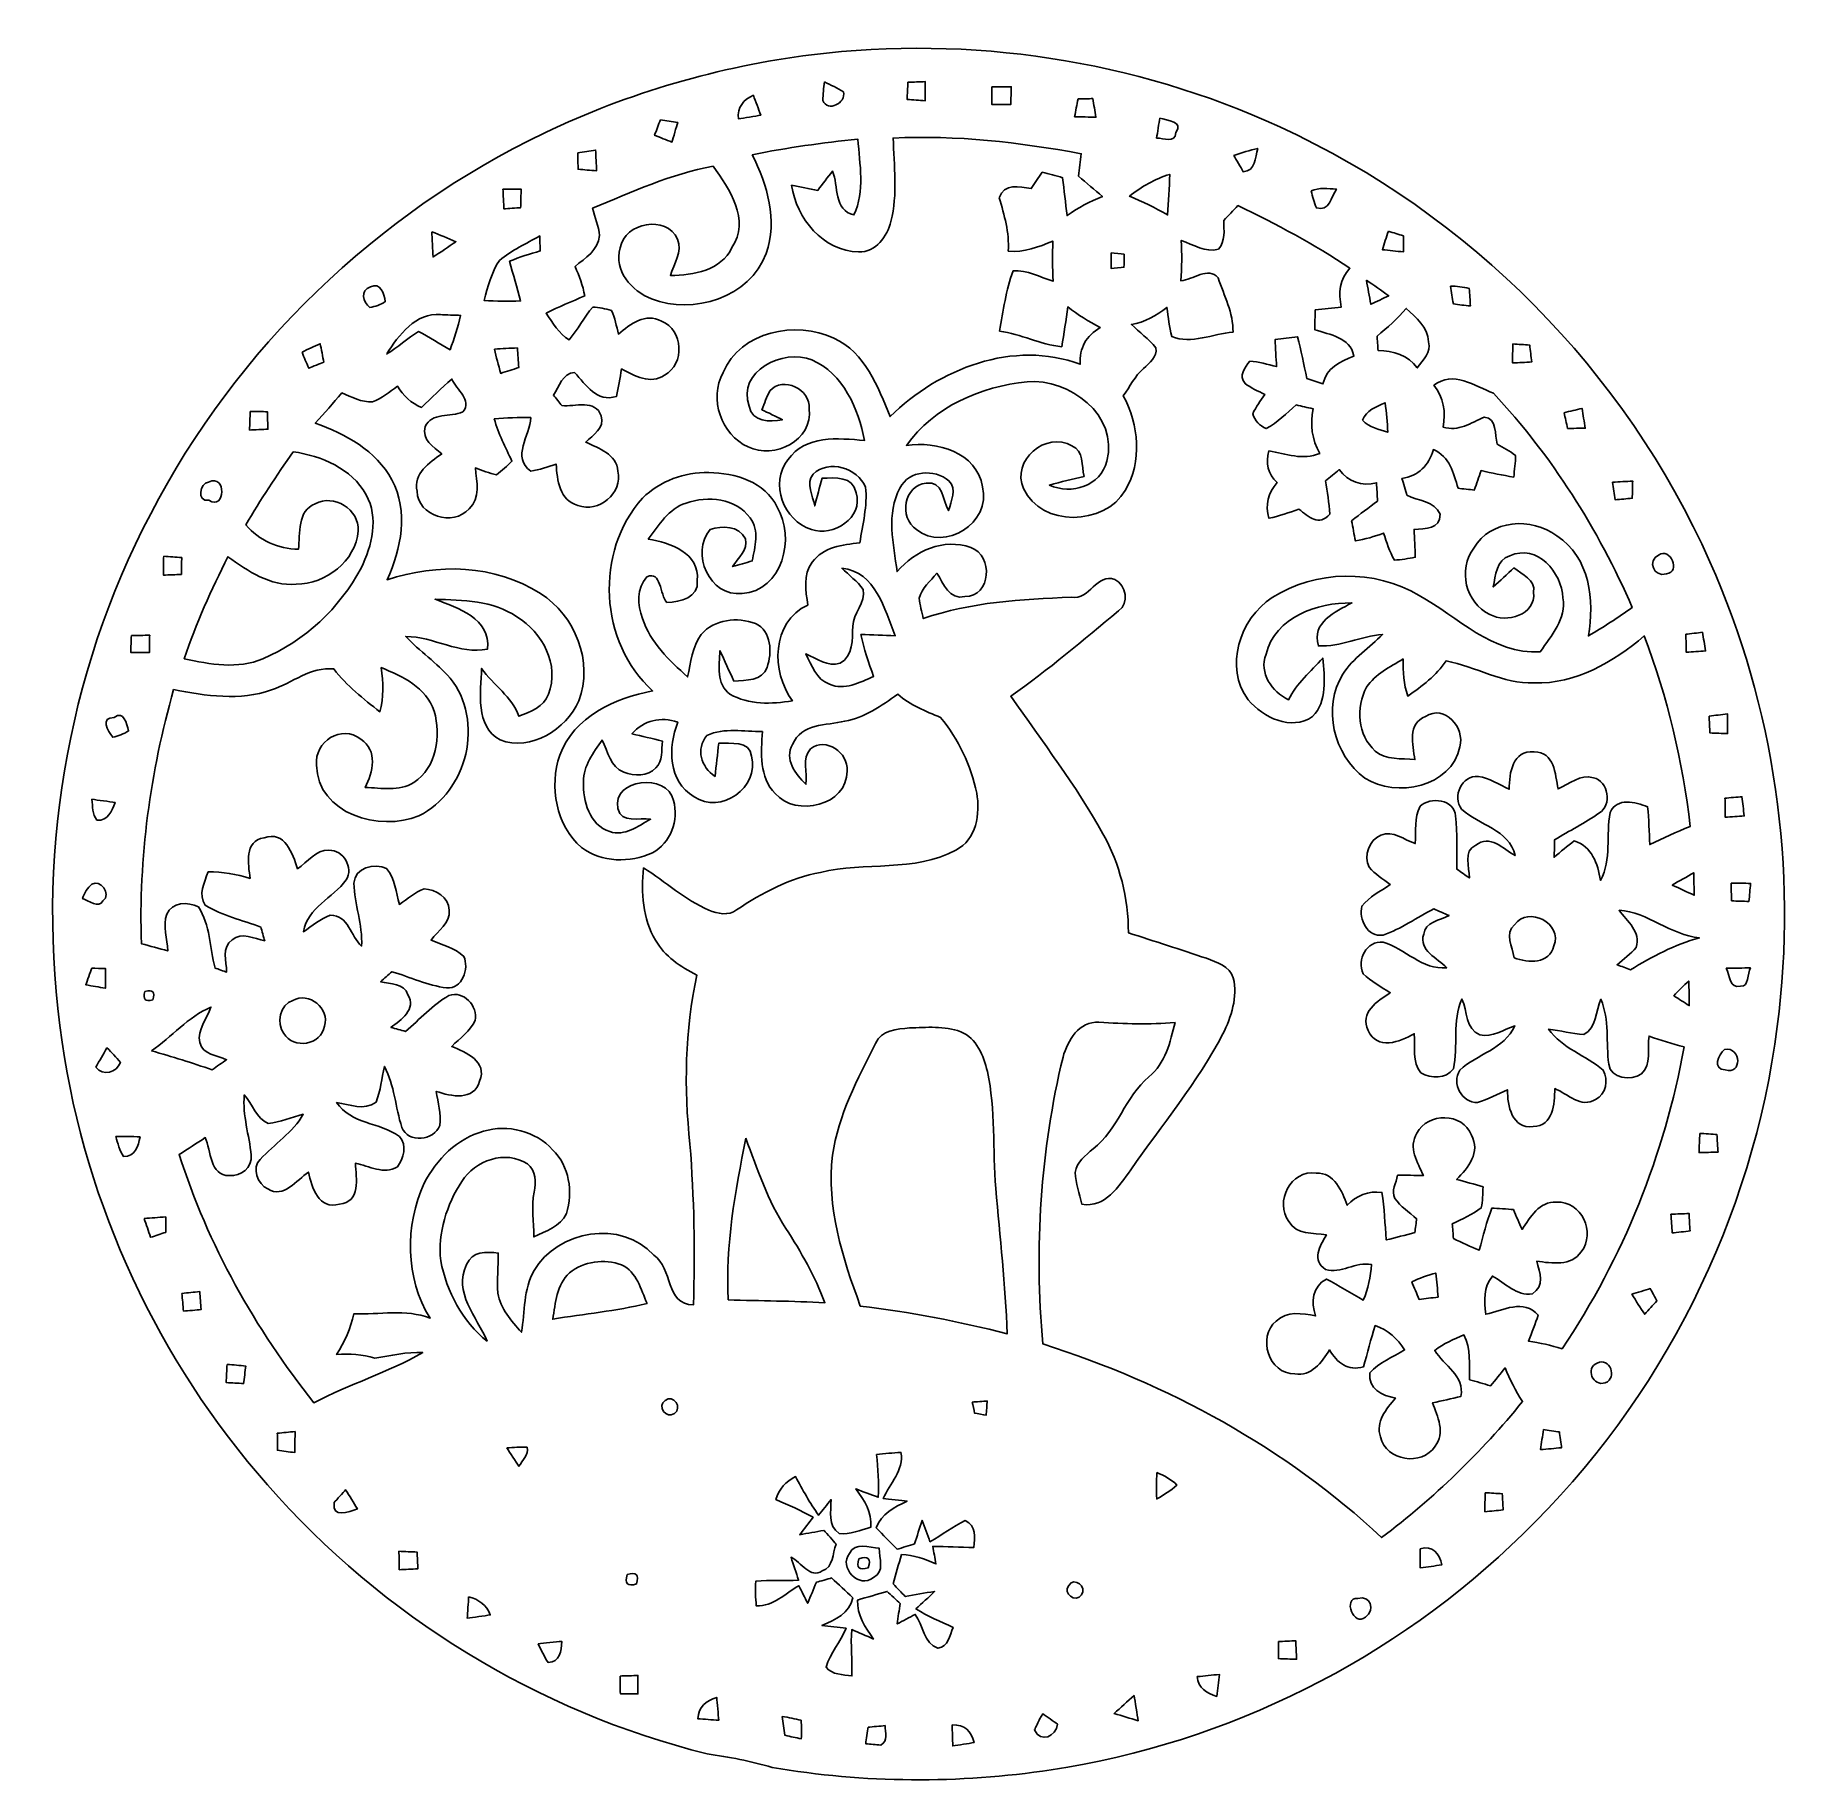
# Model space of a CAD drawing. Header units: centimetres. Extents: x -5.5 to 5.7, y -5.7 to 5.3.
import ezdxf

# ---------------------------------------------------------------- set-up
doc = ezdxf.new("R2010")
doc.units = ezdxf.units.CM
doc.header["$MEASUREMENT"] = 0
doc.layers.add('Camada 1', color=7, linetype='Continuous')

msp = doc.modelspace()

# ---------------------------------------------------------------- linework, layer by layer
at = {"layer": 'Camada 1', "color": 156}
for points, knots in [([(-0.5849, 5.19923), (0.41945, 5.3227), (1.45803, 5.16748), (2.37737, 4.74239), (2.37737, 4.74239), (3.57645, 4.19452), (4.56423, 3.19792), (5.09763, 1.99178), (5.09763, 1.99178), (5.50791, 1.07597), (5.65396, 0.04621), (5.5245, -0.94826), (5.5245, -0.94826), (5.37069, -2.15971), (4.7939, -3.31364), (3.91407, -4.16102), (3.91407, -4.16102), (3.10832, -4.95299), (2.04927, -5.48287), (0.93203, -5.65185), (0.93203, -5.65185), (0.34748, -5.74004), (-0.25223, -5.73687), (-0.83467, -5.63633), (-0.83467, -5.63633), (-0.96979, -5.59752), (-1.10666, -5.57035), (-1.24529, -5.5506), (-1.24529, -5.5506), (-2.31705, -5.28531), (-3.30022, -4.6803), (-4.02624, -3.84951), (-4.02624, -3.84951), (-4.71594, -3.06634), (-5.17596, -2.08209), (-5.32589, -1.0488), (-5.32589, -1.0488), (-5.49556, 0.08748), (-5.30224, 1.27776), (-4.76532, 2.29481), (-4.76532, 2.29481), (-4.22416, 3.3394), (-3.33516, 4.1991), (-2.27295, 4.70499), (-2.27295, 4.70499), (-1.74237, 4.9604), (-1.16874, 5.1248), (-0.5849, 5.19923)], [0, 0, 0, 0, 0.07692308, 0.07692308, 0.07692308, 0.07692308, 0.15384615, 0.15384615, 0.15384615, 0.15384615, 0.23076923, 0.23076923, 0.23076923, 0.23076923, 0.30769231, 0.30769231, 0.30769231, 0.30769231, 0.38461538, 0.38461538, 0.38461538, 0.38461538, 0.46153846, 0.46153846, 0.46153846, 0.46153846, 0.53846154, 0.53846154, 0.53846154, 0.53846154, 0.61538462, 0.61538462, 0.61538462, 0.61538462, 0.69230769, 0.69230769, 0.69230769, 0.69230769, 0.76923077, 0.76923077, 0.76923077, 0.76923077, 0.84615385, 0.84615385, 0.84615385, 0.84615385, 1, 1, 1, 1]), ([(-0.50375, 5.02778), (-0.50375, 5.02778), (-0.50375, 5.02778), (-0.50375, 5.02778), (-0.50375, 5.02778), (-0.5087, 4.98863), (-0.51187, 4.94982), (-0.51293, 4.9103), (-0.51293, 4.9103), (-0.48472, 4.83376), (-0.36371, 4.89232), (-0.38311, 4.96464), (-0.38311, 4.96464), (-0.42228, 4.98756), (-0.46248, 5.00873), (-0.50375, 5.02778)], [0, 0, 0, 0, 0.2, 0.2, 0.2, 0.2, 0.4, 0.4, 0.4, 0.4, 0.6, 0.6, 0.6, 0.6, 1, 1, 1, 1]), ([(0.0254, 5.02532), (0.0254, 5.02532), (0.0254, 5.02532), (0.0254, 5.02532), (0.0254, 5.02532), (0.02329, 4.98897), (0.02151, 4.95264), (0.01975, 4.9163), (0.01975, 4.9163), (0.05749, 4.91348), (0.09596, 4.91067), (0.13404, 4.90855), (0.13404, 4.90855), (0.13441, 4.94875), (0.13441, 4.98897), (0.13441, 5.0292), (0.13441, 5.0292), (0.09806, 5.02778), (0.06173, 5.02673), (0.0254, 5.02532)], [0, 0, 0, 0, 0.16666667, 0.16666667, 0.16666667, 0.16666667, 0.33333333, 0.33333333, 0.33333333, 0.33333333, 0.5, 0.5, 0.5, 0.5, 0.66666667, 0.66666667, 0.66666667, 0.66666667, 1, 1, 1, 1]), ([(-1.04739, 4.79389), (-1.04739, 4.79389), (-1.04739, 4.79389), (-1.04739, 4.79389), (-1.04739, 4.79389), (-1.01211, 4.79953), (-0.94121, 4.81083), (-0.90557, 4.81682), (-0.90557, 4.81682), (-0.92109, 4.85916), (-0.93661, 4.90148), (-0.95284, 4.94347), (-0.95284, 4.94347), (-1.01635, 4.91489), (-1.0548, 4.86586), (-1.04739, 4.79389)], [0, 0, 0, 0, 0.2, 0.2, 0.2, 0.2, 0.4, 0.4, 0.4, 0.4, 0.6, 0.6, 0.6, 0.6, 1, 1, 1, 1]), ([(0.55667, 4.99568), (0.55667, 4.99568), (0.55667, 4.99568), (0.55667, 4.99568), (0.55667, 4.99568), (0.55633, 4.95864), (0.55633, 4.92124), (0.55667, 4.88421), (0.55667, 4.88421), (0.58632, 4.88421), (0.64557, 4.88385), (0.67522, 4.88385), (0.67522, 4.88385), (0.67663, 4.92159), (0.67768, 4.95935), (0.67839, 4.99709), (0.67839, 4.99709), (0.64805, 4.99674), (0.58737, 4.99604), (0.55667, 4.99568)], [0, 0, 0, 0, 0.16666667, 0.16666667, 0.16666667, 0.16666667, 0.33333333, 0.33333333, 0.33333333, 0.33333333, 0.5, 0.5, 0.5, 0.5, 0.66666667, 0.66666667, 0.66666667, 0.66666667, 1, 1, 1, 1]), ([(1.10137, 4.91983), (1.10137, 4.91983), (1.10137, 4.91983), (1.10137, 4.91983), (1.10137, 4.91983), (1.09395, 4.88243), (1.08654, 4.84504), (1.0795, 4.8073), (1.0795, 4.8073), (1.11337, 4.80659), (1.18075, 4.80483), (1.21462, 4.80413), (1.21462, 4.80413), (1.20791, 4.84328), (1.20085, 4.88243), (1.19415, 4.92195), (1.19415, 4.92195), (1.17086, 4.92124), (1.12465, 4.92054), (1.10137, 4.91983)], [0, 0, 0, 0, 0.16666667, 0.16666667, 0.16666667, 0.16666667, 0.33333333, 0.33333333, 0.33333333, 0.33333333, 0.5, 0.5, 0.5, 0.5, 0.66666667, 0.66666667, 0.66666667, 0.66666667, 1, 1, 1, 1]), ([(1.61854, 4.79848), (1.61854, 4.79848), (1.61854, 4.79848), (1.61854, 4.79848), (1.61854, 4.79848), (1.61325, 4.76673), (1.60338, 4.70358), (1.59807, 4.67218), (1.59807, 4.67218), (1.64429, 4.67147), (1.71379, 4.6362), (1.72013, 4.70711), (1.72013, 4.70711), (1.7727, 4.77801), (1.66441, 4.7833), (1.61854, 4.79848)], [0, 0, 0, 0, 0.2, 0.2, 0.2, 0.2, 0.4, 0.4, 0.4, 0.4, 0.6, 0.6, 0.6, 0.6, 1, 1, 1, 1]), ([(-0.95956, 4.56706), (-0.95956, 4.56706), (-0.95956, 4.56706), (-0.95956, 4.56706), (-0.95956, 4.56706), (-0.86606, 4.37585), (-0.7955, 4.15149), (-0.87277, 3.94229), (-0.87277, 3.94229), (-0.97472, 3.66323), (-1.33349, 3.55177), (-1.59666, 3.65478), (-1.59666, 3.65478), (-1.72295, 3.70416), (-1.83902, 3.83328), (-1.79458, 3.97686), (-1.79458, 3.97686), (-1.76742, 4.13878), (-1.50106, 4.18852), (-1.43228, 4.03224), (-1.43228, 4.03224), (-1.3977, 3.95393), (-1.45625, 3.87667), (-1.47708, 3.80293), (-1.47708, 3.80293), (-1.33139, 3.80364), (-1.15887, 3.83433), (-1.08795, 3.97897), (-1.08795, 3.97897), (-0.97296, 4.15361), (-1.10137, 4.35186), (-1.20791, 4.49403), (-1.20791, 4.49403), (-1.47355, 4.44534), (-1.72191, 4.33), (-1.97026, 4.22804), (-1.97026, 4.22804), (-1.95403, 4.17089), (-1.93145, 4.11514), (-1.92651, 4.05553), (-1.92651, 4.05553), (-1.9325, 3.96275), (-2.01682, 3.913), (-2.08068, 3.85974), (-2.08068, 3.85974), (-2.05387, 3.79976), (-2.032, 3.73803), (-2.01894, 3.67383), (-2.01894, 3.67383), (-2.10114, 3.63748), (-2.18475, 3.60468), (-2.26447, 3.5634), (-2.26447, 3.5634), (-2.22108, 3.50307), (-2.18405, 3.43463), (-2.11842, 3.39513), (-2.11842, 3.39513), (-2.06233, 3.46004), (-2.02459, 3.53835), (-1.96814, 3.60327), (-1.96814, 3.60327), (-1.92792, 3.60079), (-1.88877, 3.59304), (-1.85032, 3.58034), (-1.85032, 3.58034), (-1.82845, 3.53342), (-1.81892, 3.48226), (-1.80622, 3.43217), (-1.80622, 3.43217), (-1.73177, 3.49425), (-1.63405, 3.57116), (-1.53423, 3.51296), (-1.53423, 3.51296), (-1.39522, 3.45827), (-1.38394, 3.24343), (-1.51411, 3.17253), (-1.51411, 3.17253), (-1.60338, 3.1108), (-1.70461, 3.16723), (-1.78681, 3.21132), (-1.78681, 3.21132), (-1.79634, 3.15312), (-1.80693, 3.09527), (-1.81856, 3.03776), (-1.81856, 3.03776), (-1.94451, 2.9979), (-2.01012, 3.11009), (-2.08385, 3.1884), (-2.08385, 3.1884), (-2.16252, 3.18698), (-2.17874, 3.09738), (-2.21721, 3.04482), (-2.21721, 3.04482), (-2.2038, 3.02859), (-2.17769, 2.99578), (-2.16429, 2.97956), (-2.16429, 2.97956), (-2.08244, 2.9718), (-1.94909, 3.02119), (-1.91593, 2.91429), (-1.91593, 2.91429), (-1.89089, 2.83669), (-1.96673, 2.794), (-2.01329, 2.74813), (-2.01329, 2.74813), (-1.93111, 2.70861), (-1.81715, 2.67334), (-1.80974, 2.5647), (-1.80974, 2.5647), (-1.77765, 2.42605), (-1.93111, 2.29799), (-2.06269, 2.34843), (-2.06269, 2.34843), (-2.1784, 2.37701), (-2.19463, 2.51037), (-2.20027, 2.6095), (-2.20027, 2.6095), (-2.25319, 2.59256), (-2.30611, 2.57315), (-2.36149, 2.56504), (-2.36149, 2.56504), (-2.48462, 2.65148), (-2.36502, 2.79011), (-2.36114, 2.90335), (-2.36114, 2.90335), (-2.43804, 2.90547), (-2.51495, 2.90194), (-2.5915, 2.8956), (-2.5915, 2.8956), (-2.56575, 2.80175), (-2.52095, 2.71533), (-2.47967, 2.62748), (-2.47967, 2.62748), (-2.51142, 2.5982), (-2.54246, 2.5675), (-2.57774, 2.54246), (-2.57774, 2.54246), (-2.62395, 2.55093), (-2.66734, 2.56857), (-2.71144, 2.5848), (-2.71144, 2.5848), (-2.70333, 2.49872), (-2.67582, 2.39253), (-2.75166, 2.32728), (-2.75166, 2.32728), (-2.85043, 2.21085), (-3.07552, 2.2807), (-3.08044, 2.43733), (-3.08044, 2.43733), (-3.10409, 2.54952), (-3.00319, 2.61866), (-2.92417, 2.67404), (-2.92417, 2.67404), (-2.97602, 2.71955), (-3.05328, 2.76472), (-3.02823, 2.84621), (-3.02823, 2.84621), (-2.99049, 2.93652), (-2.86737, 2.90583), (-2.79118, 2.93969), (-2.79118, 2.93969), (-2.72696, 3.01378), (-2.83245, 3.08044), (-2.85996, 3.14712), (-2.85996, 3.14712), (-2.92734, 3.09104), (-2.98838, 3.02823), (-3.05187, 2.96791), (-3.05187, 2.96791), (-3.11714, 2.99507), (-3.16864, 3.04165), (-3.20357, 3.10232), (-3.20357, 3.10232), (-3.25437, 3.0667), (-3.30234, 3.02436), (-3.36196, 3.00355), (-3.36196, 3.00355), (-3.4311, 2.99895), (-3.49391, 3.03493), (-3.55599, 3.06), (-3.55599, 3.06), (-3.61068, 2.99544), (-3.66713, 2.93193), (-3.72392, 2.86914), (-3.72392, 2.86914), (-3.53377, 2.79858), (-3.33798, 2.69521), (-3.23919, 2.5093), (-3.23919, 2.5093), (-3.13372, 2.31069), (-3.17958, 2.07222), (-3.26989, 1.87712), (-3.26989, 1.87712), (-2.95416, 1.98366), (-2.58514, 1.9752), (-2.29975, 1.79), (-2.29975, 1.79), (-2.08033, 1.65206), (-1.96285, 1.35748), (-2.05705, 1.1109), (-2.05705, 1.1109), (-2.13783, 0.93132), (-2.35795, 0.78846), (-2.55481, 0.86465), (-2.55481, 0.86465), (-2.71568, 0.95284), (-2.67652, 1.16451), (-2.67158, 1.31621), (-2.67158, 1.31621), (-2.59927, 1.20931), (-2.47826, 1.14016), (-2.43699, 1.01352), (-2.43699, 1.01352), (-2.36395, 1.04245), (-2.27894, 1.07209), (-2.2493, 1.15322), (-2.2493, 1.15322), (-2.17664, 1.33843), (-2.28706, 1.54552), (-2.44863, 1.64287), (-2.44863, 1.64287), (-2.60032, 1.7473), (-2.78977, 1.74871), (-2.9665, 1.75401), (-2.9665, 1.75401), (-2.82081, 1.69756), (-2.61513, 1.63405), (-2.63418, 1.43861), (-2.63418, 1.43861), (-2.8134, 1.40263), (-2.97356, 1.51835), (-3.1517, 1.5187), (-3.1517, 1.5187), (-3.06422, 1.42451), (-2.95556, 1.35219), (-2.8709, 1.25518), (-2.8709, 1.25518), (-2.65289, 0.98812), (-2.76083, 0.53233), (-3.06882, 0.38452), (-3.06882, 0.38452), (-3.31435, 0.28081), (-3.71086, 0.39475), (-3.71651, 0.7052), (-3.71651, 0.7052), (-3.73133, 0.85302), (-3.5574, 0.96626), (-3.43675, 0.86818), (-3.43675, 0.86818), (-3.32634, 0.79798), (-3.35915, 0.66004), (-3.40818, 0.56268), (-3.40818, 0.56268), (-3.30624, 0.56198), (-3.19298, 0.53552), (-3.10161, 0.59548), (-3.10161, 0.59548), (-2.95556, 0.68791), (-2.92559, 0.89076), (-2.97249, 1.04563), (-2.97249, 1.04563), (-3.02083, 1.19556), (-3.17183, 1.26717), (-3.30694, 1.3215), (-3.30694, 1.3215), (-3.29318, 1.22836), (-3.29106, 1.13383), (-3.3147, 1.0421), (-3.3147, 1.0421), (-3.42053, 1.1243), (-3.52531, 1.2065), (-3.6068, 1.31339), (-3.6068, 1.31339), (-3.75284, 1.32927), (-3.86927, 1.22449), (-4.00049, 1.18075), (-4.00049, 1.18075), (-4.20051, 1.10983), (-4.41678, 1.14299), (-4.61997, 1.18285), (-4.61997, 1.18285), (-4.76885, 0.66075), (-4.84187, 0.11747), (-4.82423, -0.42545), (-4.82423, -0.42545), (-4.76815, -0.43992), (-4.71275, -0.45508), (-4.65701, -0.47025), (-4.65701, -0.47025), (-4.65949, -0.3937), (-4.68982, -0.31291), (-4.66372, -0.23812), (-4.66372, -0.23812), (-4.63055, -0.1598), (-4.53002, -0.16016), (-4.46334, -0.19086), (-4.46334, -0.19086), (-4.38925, -0.30585), (-4.39103, -0.44979), (-4.35821, -0.57925), (-4.35821, -0.57925), (-4.33987, -0.58561), (-4.30318, -0.59867), (-4.28483, -0.60501), (-4.28483, -0.60501), (-4.28625, -0.53657), (-4.3187, -0.44696), (-4.24885, -0.40111), (-4.24885, -0.40111), (-4.19169, -0.34642), (-4.10915, -0.39441), (-4.04424, -0.4064), (-4.04424, -0.4064), (-4.05024, -0.38488), (-4.06188, -0.34183), (-4.06788, -0.32066), (-4.06788, -0.32066), (-4.18535, -0.27445), (-4.3127, -0.2494), (-4.41995, -0.18133), (-4.41995, -0.18133), (-4.46651, -0.11394), (-4.42524, -0.0381), (-4.40195, 0.02891), (-4.40195, 0.02891), (-4.31165, 0.03245), (-4.2231, 0.01376), (-4.13702, -0.01236), (-4.13702, -0.01236), (-4.14689, 0.07971), (-4.17583, 0.22365), (-4.04847, 0.24518), (-4.04847, 0.24518), (-3.91617, 0.29245), (-3.86856, 0.14427), (-3.83611, 0.04938), (-3.83611, 0.04938), (-3.77296, 0.09031), (-3.72075, 0.17144), (-3.63748, 0.16581), (-3.63748, 0.16581), (-3.54717, 0.17109), (-3.48014, 0.05432), (-3.52848, -0.02151), (-3.52848, -0.02151), (-3.6128, -0.13687), (-3.7726, -0.19544), (-3.79906, -0.34924), (-3.79906, -0.34924), (-3.74297, -0.31396), (-3.69322, -0.26634), (-3.62937, -0.24518), (-3.62937, -0.24518), (-3.5133, -0.24377), (-3.50202, -0.37748), (-3.4311, -0.43992), (-3.4311, -0.43992), (-3.4244, -0.30444), (-3.47556, -0.17568), (-3.47944, -0.04163), (-3.47944, -0.04163), (-3.4752, 0.05785), (-3.34997, 0.08748), (-3.27271, 0.05008), (-3.27271, 0.05008), (-3.2198, -0.01341), (-3.2131, -0.09947), (-3.19158, -0.17639), (-3.19158, -0.17639), (-3.14113, -0.14111), (-3.09316, -0.10125), (-3.036, -0.07691), (-3.036, -0.07691), (-2.96192, -0.08361), (-2.87937, -0.13017), (-2.8776, -0.21307), (-2.8776, -0.21307), (-2.86631, -0.29562), (-2.94886, -0.34325), (-2.9912, -0.40181), (-2.9912, -0.40181), (-2.92064, -0.43215), (-2.84268, -0.45261), (-2.78448, -0.50517), (-2.78448, -0.50517), (-2.7492, -0.58243), (-2.79435, -0.71403), (-2.89348, -0.7045), (-2.89348, -0.7045), (-3.01342, -0.68967), (-3.1242, -0.63605), (-3.23919, -0.60218), (-3.23919, -0.60218), (-3.26319, -0.62335), (-3.28719, -0.64452), (-3.31116, -0.66604), (-3.31116, -0.66604), (-3.25013, -0.68368), (-3.16264, -0.67239), (-3.13796, -0.74753), (-3.13796, -0.74753), (-3.08256, -0.83819), (-3.18028, -0.90874), (-3.24555, -0.95462), (-3.24555, -0.95462), (-3.21486, -0.96307), (-3.18416, -0.97155), (-3.15312, -0.98001), (-3.15312, -0.98001), (-3.0621, -0.90416), (-2.98272, -0.81173), (-2.87867, -0.75318), (-2.87867, -0.75318), (-2.78518, -0.71931), (-2.69451, -0.8195), (-2.71285, -0.91052), (-2.71285, -0.91052), (-2.7446, -0.97861), (-2.80882, -1.02271), (-2.86103, -1.07456), (-2.86103, -1.07456), (-2.77001, -1.11125), (-2.63348, -1.17086), (-2.68427, -1.2947), (-2.68427, -1.2947), (-2.72062, -1.42239), (-2.86456, -1.39135), (-2.95909, -1.35924), (-2.95909, -1.35924), (-2.94815, -1.43016), (-2.9277, -1.50213), (-2.93687, -1.5748), (-2.93687, -1.5748), (-2.97144, -1.67111), (-3.1376, -1.6898), (-3.17641, -1.5875), (-3.17641, -1.5875), (-3.21734, -1.45979), (-3.22297, -1.32186), (-3.28648, -1.20156), (-3.28648, -1.20156), (-3.30517, -1.27635), (-3.30975, -1.35536), (-3.33974, -1.42734), (-3.33974, -1.42734), (-3.41595, -1.48413), (-3.50626, -1.44215), (-3.58916, -1.4298), (-3.58916, -1.4298), (-3.49919, -1.56739), (-3.31576, -1.55434), (-3.19229, -1.64429), (-3.19229, -1.64429), (-3.14042, -1.70003), (-3.16583, -1.78258), (-3.20498, -1.83761), (-3.20498, -1.83761), (-3.29035, -1.8877), (-3.3842, -1.83232), (-3.46991, -1.81363), (-3.46991, -1.81363), (-3.46463, -1.90994), (-3.43605, -2.06058), (-3.57152, -2.07327), (-3.57152, -2.07327), (-3.7017, -2.11067), (-3.74685, -1.96744), (-3.76731, -1.87042), (-3.76731, -1.87042), (-3.84174, -1.9191), (-3.92499, -2.04011), (-4.02412, -1.9766), (-4.02412, -1.9766), (-4.08905, -1.94804), (-4.1282, -1.84326), (-4.07175, -1.78964), (-4.07175, -1.78964), (-3.98392, -1.69157), (-3.86574, -1.62172), (-3.79976, -1.50424), (-3.79976, -1.50424), (-3.87385, -1.52364), (-3.94582, -1.55292), (-4.02166, -1.56279), (-4.02166, -1.56279), (-4.09716, -1.53), (-4.12114, -1.44039), (-4.173, -1.38219), (-4.173, -1.38219), (-4.18535, -1.51165), (-4.1416, -1.63618), (-4.12962, -1.76354), (-4.12962, -1.76354), (-4.12009, -1.84043), (-4.19593, -1.89971), (-4.26861, -1.89265), (-4.26861, -1.89265), (-4.39208, -1.89335), (-4.38396, -1.73496), (-4.41995, -1.65135), (-4.41995, -1.65135), (-4.47428, -1.68804), (-4.52931, -1.72402), (-4.5854, -1.75823), (-4.5854, -1.75823), (-4.40265, -2.32974), (-4.10527, -2.86103), (-3.73274, -3.33058), (-3.73274, -3.33058), (-3.50979, -3.20993), (-3.26248, -3.13901), (-3.04411, -3.01166), (-3.04411, -3.01166), (-3.14642, -3.00672), (-3.24626, -3.03142), (-3.34644, -3.04694), (-3.34644, -3.04694), (-3.42582, -3.02541), (-3.50697, -3.0173), (-3.58916, -3.02472), (-3.58916, -3.02472), (-3.53835, -2.94534), (-3.50097, -2.85855), (-3.48014, -2.76648), (-3.48014, -2.76648), (-3.31998, -2.77459), (-3.1517, -2.73297), (-2.99826, -2.79505), (-2.99826, -2.79505), (-3.15524, -2.54034), (-3.15877, -2.20839), (-3.03494, -1.93993), (-3.03494, -1.93993), (-2.95697, -1.79), (-2.82645, -1.65664), (-2.65923, -1.61183), (-2.65923, -1.61183), (-2.50684, -1.56491), (-2.33009, -1.61079), (-2.2225, -1.72895), (-2.2225, -1.72895), (-2.11701, -1.83127), (-2.09267, -1.99531), (-2.13535, -2.13184), (-2.13535, -2.13184), (-2.17204, -2.21543), (-2.2673, -2.2426), (-2.34244, -2.28), (-2.34244, -2.28), (-2.33997, -2.1851), (-2.35761, -2.0902), (-2.33997, -1.99636), (-2.33997, -1.99636), (-2.32867, -1.93499), (-2.32587, -1.85949), (-2.3823, -1.81856), (-2.3823, -1.81856), (-2.52024, -1.72685), (-2.71322, -1.79634), (-2.79752, -1.92863), (-2.79752, -1.92863), (-2.89277, -2.07573), (-2.94993, -2.25495), (-2.93051, -2.43134), (-2.93051, -2.43134), (-2.89312, -2.62643), (-2.79471, -2.81481), (-2.63701, -2.9397), (-2.63701, -2.9397), (-2.70298, -2.7887), (-2.85221, -2.62819), (-2.76684, -2.45533), (-2.76684, -2.45533), (-2.7319, -2.36996), (-2.64337, -2.37277), (-2.56611, -2.383), (-2.56611, -2.383), (-2.5654, -2.46732), (-2.57493, -2.55164), (-2.56892, -2.63596), (-2.56892, -2.63596), (-2.55235, -2.73402), (-2.48462, -2.81199), (-2.41969, -2.8829), (-2.41969, -2.8829), (-2.39783, -2.75237), (-2.40736, -2.61196), (-2.34032, -2.49307), (-2.34032, -2.49307), (-2.19039, -2.23979), (-1.78788, -2.16675), (-1.58326, -2.39606), (-1.58326, -2.39606), (-1.45979, -2.47897), (-1.51095, -2.70722), (-1.33244, -2.71003), (-1.33244, -2.71003), (-1.31974, -2.37172), (-1.32785, -2.032), (-1.35395, -1.69438), (-1.35395, -1.69438), (-1.39242, -1.33773), (-1.38535, -0.97542), (-1.31092, -0.62406), (-1.31092, -0.62406), (-1.41252, -0.57114), (-1.51341, -0.50587), (-1.57091, -0.40357), (-1.57091, -0.40357), (-1.65452, -0.26704), (-1.66299, -0.10125), (-1.64747, 0.05432), (-1.64747, 0.05432), (-1.50777, -0.03174), (-1.38677, -0.14888), (-1.23367, -0.21271), (-1.23367, -0.21271), (-1.17897, -0.236), (-1.11019, -0.25047), (-1.05867, -0.21096), (-1.05867, -0.21096), (-0.89712, -0.10266), (-0.72143, -0.01058), (-0.52846, 0.02645), (-0.52846, 0.02645), (-0.24659, 0.09666), (0.0649, 0.02363), (0.32878, 0.16722), (0.32878, 0.16722), (0.4572, 0.23142), (0.48365, 0.39933), (0.46002, 0.52775), (0.46002, 0.52775), (0.42298, 0.70131), (0.345, 0.86959), (0.23142, 1.00576), (0.23142, 1.00576), (0.13687, 1.04739), (0.03915, 1.08408), (-0.03986, 1.15288), (-0.03986, 1.15288), (-0.14252, 1.08055), (-0.24835, 1.004), (-0.37499, 0.98319), (-0.37499, 0.98319), (-0.49142, 0.95461), (-0.65017, 0.96943), (-0.7045, 0.83608), (-0.7045, 0.83608), (-0.75881, 0.74153), (-0.68757, 0.64769), (-0.62018, 0.5842), (-0.62018, 0.5842), (-0.611, 0.65758), (-0.64557, 0.74577), (-0.59231, 0.80751), (-0.59231, 0.80751), (-0.49388, 0.8844), (-0.34995, 0.78422), (-0.35984, 0.6671), (-0.35984, 0.6671), (-0.35665, 0.44873), (-0.68403, 0.37324), (-0.81421, 0.52492), (-0.81421, 0.52492), (-0.91827, 0.62829), (-0.90275, 0.78351), (-0.8957, 0.91687), (-0.8957, 0.91687), (-1.01211, 0.91722), (-1.13629, 0.94333), (-1.24636, 0.89251), (-1.24636, 0.89251), (-1.31974, 0.80539), (-1.2834, 0.69285), (-1.19486, 0.63287), (-1.19486, 0.63287), (-1.18709, 0.70343), (-1.18039, 0.77364), (-1.17122, 0.84383), (-1.17122, 0.84383), (-1.0996, 0.83889), (-0.97296, 0.86359), (-0.96519, 0.76129), (-0.96519, 0.76129), (-0.9091, 0.56549), (-1.1617, 0.38664), (-1.3282, 0.50516), (-1.3282, 0.50516), (-1.49365, 0.60147), (-1.49365, 0.81738), (-1.43087, 0.97613), (-1.43087, 0.97613), (-1.53846, 1.01352), (-1.64499, 0.98812), (-1.7212, 0.90311), (-1.7212, 0.90311), (-1.657, 0.88759), (-1.59244, 0.87277), (-1.52822, 0.85653), (-1.52822, 0.85653), (-1.53599, 0.79974), (-1.52259, 0.7313), (-1.56986, 0.68826), (-1.56986, 0.68826), (-1.61924, 0.63041), (-1.70744, 0.63641), (-1.77236, 0.6604), (-1.77236, 0.6604), (-1.85666, 0.69215), (-1.87359, 0.79092), (-1.90958, 0.86289), (-1.90958, 0.86289), (-1.96461, 0.78387), (-2.02881, 0.70167), (-2.02706, 0.60006), (-2.02706, 0.60006), (-2.03341, 0.47766), (-1.98966, 0.32631), (-1.8609, 0.28397), (-1.8609, 0.28397), (-1.76742, 0.25223), (-1.68098, 0.32032), (-1.60267, 0.36194), (-1.60267, 0.36194), (-1.67216, 0.3757), (-1.79069, 0.33267), (-1.80974, 0.42932), (-1.80974, 0.42932), (-1.85067, 0.62123), (-1.49613, 0.65792), (-1.45767, 0.48048), (-1.45767, 0.48048), (-1.42309, 0.35665), (-1.4753, 0.21095), (-1.59173, 0.15063), (-1.59173, 0.15063), (-1.73214, 0.08431), (-1.91347, 0.08784), (-2.04011, 0.18345), (-2.04011, 0.18345), (-2.20169, 0.32244), (-2.24508, 0.5708), (-2.17735, 0.76763), (-2.17735, 0.76763), (-2.08808, 1.0107), (-1.82808, 1.12888), (-1.58996, 1.17474), (-1.58996, 1.17474), (-1.92758, 1.48095), (-1.95896, 2.05598), (-1.65347, 2.39465), (-1.65347, 2.39465), (-1.5434, 2.5026), (-1.38888, 2.5608), (-1.23506, 2.55551), (-1.23506, 2.55551), (-1.06927, 2.5534), (-0.8777, 2.49977), (-0.80256, 2.3361), (-0.80256, 2.3361), (-0.68403, 2.14488), (-0.77011, 1.80515), (-1.02446, 1.79069), (-1.02446, 1.79069), (-1.23013, 1.76705), (-1.3522, 2.04645), (-1.22695, 2.19569), (-1.22695, 2.19569), (-1.14864, 2.21896), (-1.04493, 2.22179), (-1.00295, 2.13676), (-1.00295, 2.13676), (-0.98354, 2.06586), (-1.05197, 2.01577), (-1.08408, 1.96108), (-1.08408, 1.96108), (-1.04281, 1.97309), (-1.00153, 1.98471), (-0.9599, 1.99672), (-0.9599, 1.99672), (-0.94262, 2.08562), (-0.91193, 2.18863), (-0.97367, 2.26835), (-0.97367, 2.26835), (-1.06327, 2.39465), (-1.24142, 2.41123), (-1.37795, 2.36255), (-1.37795, 2.36255), (-1.48978, 2.32903), (-1.5501, 2.22074), (-1.61783, 2.13501), (-1.61783, 2.13501), (-1.4792, 2.11172), (-1.2908, 2.04752), (-1.30739, 1.87218), (-1.30739, 1.87218), (-1.29575, 1.76247), (-1.41605, 1.73777), (-1.49965, 1.73355), (-1.49965, 1.73355), (-1.54622, 1.78257), (-1.53563, 1.93922), (-1.6263, 1.89583), (-1.6263, 1.89583), (-1.69016, 1.82386), (-1.69016, 1.71732), (-1.65381, 1.63264), (-1.65381, 1.63264), (-1.60443, 1.4799), (-1.4859, 1.3663), (-1.36877, 1.26329), (-1.36877, 1.26329), (-1.34761, 1.35395), (-1.3409, 1.45486), (-1.28198, 1.53105), (-1.28198, 1.53105), (-1.19979, 1.62913), (-1.05339, 1.64287), (-0.93909, 1.6009), (-0.93909, 1.6009), (-0.8375, 1.55363), (-0.83326, 1.41569), (-0.86606, 1.32326), (-0.86606, 1.32326), (-0.895, 1.23401), (-1.00117, 1.24424), (-1.07562, 1.23684), (-1.07562, 1.23684), (-1.1063, 1.30033), (-1.13383, 1.36489), (-1.16451, 1.42804), (-1.16451, 1.42804), (-1.1684, 1.33526), (-1.18886, 1.21742), (-1.10172, 1.15393), (-1.10172, 1.15393), (-0.98142, 1.0862), (-0.83819, 1.08937), (-0.7059, 1.11195), (-0.7059, 1.11195), (-0.84137, 1.2975), (-0.83889, 1.6083), (-0.60888, 1.71767), (-0.60888, 1.71767), (-0.62018, 1.80833), (-0.64169, 1.90994), (-0.57996, 1.98825), (-0.57996, 1.98825), (-0.51187, 2.08491), (-0.3877, 2.09937), (-0.27975, 2.11101), (-0.27975, 2.11101), (-0.25964, 2.22708), (-0.23142, 2.34491), (-0.2427, 2.46379), (-0.2427, 2.46379), (-0.29598, 2.58514), (-0.47271, 2.64124), (-0.57538, 2.54669), (-0.57538, 2.54669), (-0.62123, 2.48532), (-0.5775, 2.40982), (-0.56444, 2.34526), (-0.56444, 2.34526), (-0.54926, 2.40383), (-0.53374, 2.46203), (-0.51822, 2.52023), (-0.51822, 2.52023), (-0.43673, 2.52201), (-0.32208, 2.53505), (-0.30302, 2.42851), (-0.30302, 2.42851), (-0.25293, 2.26976), (-0.44838, 2.1477), (-0.58596, 2.19604), (-0.58596, 2.19604), (-0.76129, 2.24861), (-0.85195, 2.4899), (-0.73377, 2.63735), (-0.73377, 2.63735), (-0.62583, 2.794), (-0.41521, 2.77388), (-0.24977, 2.75836), (-0.24977, 2.75836), (-0.28963, 2.95874), (-0.38311, 3.18311), (-0.58242, 3.26848), (-0.58242, 3.26848), (-0.76376, 3.34256), (-1.05762, 3.19758), (-0.98036, 2.97568), (-0.98036, 2.97568), (-0.95744, 2.87408), (-0.85019, 2.87408), (-0.7687, 2.89031), (-0.7687, 2.89031), (-0.80115, 2.90617), (-0.86606, 2.93757), (-0.89817, 2.9531), (-0.89817, 2.9531), (-0.88299, 2.99332), (-0.86924, 3.03423), (-0.84842, 3.07233), (-0.84842, 3.07233), (-0.76694, 3.16793), (-0.58878, 3.08292), (-0.60077, 2.9598), (-0.60077, 2.9598), (-0.57221, 2.75977), (-0.82091, 2.63666), (-0.98565, 2.71814), (-0.98565, 2.71814), (-1.15746, 2.79541), (-1.23542, 3.0226), (-1.14406, 3.1884), (-1.14406, 3.1884), (-1.03504, 3.45298), (-0.68333, 3.51754), (-0.44309, 3.40606), (-0.44309, 3.40606), (-0.24448, 3.31645), (-0.1651, 3.09738), (-0.08748, 2.91041), (-0.08748, 2.91041), (0.22014, 3.2131), (0.69285, 3.39936), (1.11548, 3.24061), (1.11548, 3.24061), (1.1063, 3.34222), (1.15429, 3.42335), (1.24142, 3.47344), (1.24142, 3.47344), (1.1691, 3.51084), (1.09996, 3.55388), (1.03575, 3.60362), (1.03575, 3.60362), (1.02446, 3.51966), (1.01318, 3.4357), (0.998, 3.35209), (0.998, 3.35209), (0.86184, 3.36373), (0.74012, 3.43429), (0.6043, 3.45086), (0.6043, 3.45086), (0.63005, 3.57786), (0.64276, 3.71122), (0.69003, 3.83116), (0.69003, 3.83116), (0.77964, 3.83891), (0.86006, 3.79165), (0.94297, 3.76624), (0.94297, 3.76624), (0.9398, 3.85092), (0.93944, 3.93559), (0.94121, 4.0199), (0.94121, 4.0199), (0.8509, 3.98463), (0.75917, 3.94475), (0.6597, 3.95746), (0.6597, 3.95746), (0.66745, 4.07528), (0.63358, 4.18429), (0.60289, 4.29472), (0.60289, 4.29472), (0.63358, 4.38749), (0.73025, 4.36457), (0.80468, 4.35222), (0.80468, 4.35222), (0.82727, 4.38713), (0.85054, 4.4217), (0.87417, 4.45628), (0.87417, 4.45628), (0.91722, 4.44499), (0.96061, 4.43335), (1.00365, 4.42136), (1.00365, 4.42136), (1.01318, 4.34162), (1.02164, 4.26191), (1.03187, 4.18217), (1.03187, 4.18217), (1.10172, 4.23086), (1.17651, 4.27143), (1.25552, 4.30213), (1.25552, 4.30213), (1.20543, 4.34552), (1.15429, 4.38784), (1.10418, 4.43159), (1.10418, 4.43159), (1.10912, 4.47886), (1.11548, 4.52578), (1.12148, 4.5727), (1.12148, 4.5727), (0.72955, 4.64608), (0.3309, 4.69089), (-0.06843, 4.67254), (-0.06843, 4.67254), (-0.06314, 4.4972), (-0.03844, 4.31728), (-0.0829, 4.14479), (-0.0829, 4.14479), (-0.10617, 4.04953), (-0.17814, 3.94794), (-0.2868, 3.95216), (-0.2868, 3.95216), (-0.51223, 3.95676), (-0.68014, 4.16207), (-0.7112, 4.37409), (-0.7112, 4.37409), (-0.65546, 4.36421), (-0.60042, 4.35256), (-0.54504, 4.34092), (-0.54504, 4.34092), (-0.51435, 4.38185), (-0.48331, 4.42277), (-0.45154, 4.46298), (-0.45154, 4.46298), (-0.41485, 4.36915), (-0.44272, 4.21357), (-0.31679, 4.18606), (-0.31679, 4.18606), (-0.24623, 4.3367), (-0.28081, 4.50602), (-0.29104, 4.66513), (-0.29104, 4.66513), (-0.5154, 4.6436), (-0.73837, 4.61044), (-0.95956, 4.56706)], [0, 0, 0, 0, 0.00387597, 0.00387597, 0.00387597, 0.00387597, 0.00775194, 0.00775194, 0.00775194, 0.00775194, 0.01162791, 0.01162791, 0.01162791, 0.01162791, 0.01550388, 0.01550388, 0.01550388, 0.01550388, 0.01937984, 0.01937984, 0.01937984, 0.01937984, 0.02325581, 0.02325581, 0.02325581, 0.02325581, 0.02713178, 0.02713178, 0.02713178, 0.02713178, 0.03100775, 0.03100775, 0.03100775, 0.03100775, 0.03488372, 0.03488372, 0.03488372, 0.03488372, 0.03875969, 0.03875969, 0.03875969, 0.03875969, 0.04263566, 0.04263566, 0.04263566, 0.04263566, 0.04651163, 0.04651163, 0.04651163, 0.04651163, 0.0503876, 0.0503876, 0.0503876, 0.0503876, 0.05426357, 0.05426357, 0.05426357, 0.05426357, 0.05813953, 0.05813953, 0.05813953, 0.05813953, 0.0620155, 0.0620155, 0.0620155, 0.0620155, 0.06589147, 0.06589147, 0.06589147, 0.06589147, 0.06976744, 0.06976744, 0.06976744, 0.06976744, 0.07364341, 0.07364341, 0.07364341, 0.07364341, 0.07751938, 0.07751938, 0.07751938, 0.07751938, 0.08139535, 0.08139535, 0.08139535, 0.08139535, 0.08527132, 0.08527132, 0.08527132, 0.08527132, 0.08914729, 0.08914729, 0.08914729, 0.08914729, 0.09302326, 0.09302326, 0.09302326, 0.09302326, 0.09689922, 0.09689922, 0.09689922, 0.09689922, 0.10077519, 0.10077519, 0.10077519, 0.10077519, 0.10465116, 0.10465116, 0.10465116, 0.10465116, 0.10852713, 0.10852713, 0.10852713, 0.10852713, 0.1124031, 0.1124031, 0.1124031, 0.1124031, 0.11627907, 0.11627907, 0.11627907, 0.11627907, 0.12015504, 0.12015504, 0.12015504, 0.12015504, 0.12403101, 0.12403101, 0.12403101, 0.12403101, 0.12790698, 0.12790698, 0.12790698, 0.12790698, 0.13178295, 0.13178295, 0.13178295, 0.13178295, 0.13565891, 0.13565891, 0.13565891, 0.13565891, 0.13953488, 0.13953488, 0.13953488, 0.13953488, 0.14341085, 0.14341085, 0.14341085, 0.14341085, 0.14728682, 0.14728682, 0.14728682, 0.14728682, 0.15116279, 0.15116279, 0.15116279, 0.15116279, 0.15503876, 0.15503876, 0.15503876, 0.15503876, 0.15891473, 0.15891473, 0.15891473, 0.15891473, 0.1627907, 0.1627907, 0.1627907, 0.1627907, 0.16666667, 0.16666667, 0.16666667, 0.16666667, 0.17054264, 0.17054264, 0.17054264, 0.17054264, 0.1744186, 0.1744186, 0.1744186, 0.1744186, 0.17829457, 0.17829457, 0.17829457, 0.17829457, 0.18217054, 0.18217054, 0.18217054, 0.18217054, 0.18604651, 0.18604651, 0.18604651, 0.18604651, 0.18992248, 0.18992248, 0.18992248, 0.18992248, 0.19379845, 0.19379845, 0.19379845, 0.19379845, 0.19767442, 0.19767442, 0.19767442, 0.19767442, 0.20155039, 0.20155039, 0.20155039, 0.20155039, 0.20542636, 0.20542636, 0.20542636, 0.20542636, 0.20930233, 0.20930233, 0.20930233, 0.20930233, 0.21317829, 0.21317829, 0.21317829, 0.21317829, 0.21705426, 0.21705426, 0.21705426, 0.21705426, 0.22093023, 0.22093023, 0.22093023, 0.22093023, 0.2248062, 0.2248062, 0.2248062, 0.2248062, 0.22868217, 0.22868217, 0.22868217, 0.22868217, 0.23255814, 0.23255814, 0.23255814, 0.23255814, 0.23643411, 0.23643411, 0.23643411, 0.23643411, 0.24031008, 0.24031008, 0.24031008, 0.24031008, 0.24418605, 0.24418605, 0.24418605, 0.24418605, 0.24806202, 0.24806202, 0.24806202, 0.24806202, 0.25193798, 0.25193798, 0.25193798, 0.25193798, 0.25581395, 0.25581395, 0.25581395, 0.25581395, 0.25968992, 0.25968992, 0.25968992, 0.25968992, 0.26356589, 0.26356589, 0.26356589, 0.26356589, 0.26744186, 0.26744186, 0.26744186, 0.26744186, 0.27131783, 0.27131783, 0.27131783, 0.27131783, 0.2751938, 0.2751938, 0.2751938, 0.2751938, 0.27906977, 0.27906977, 0.27906977, 0.27906977, 0.28294574, 0.28294574, 0.28294574, 0.28294574, 0.28682171, 0.28682171, 0.28682171, 0.28682171, 0.29069767, 0.29069767, 0.29069767, 0.29069767, 0.29457364, 0.29457364, 0.29457364, 0.29457364, 0.29844961, 0.29844961, 0.29844961, 0.29844961, 0.30232558, 0.30232558, 0.30232558, 0.30232558, 0.30620155, 0.30620155, 0.30620155, 0.30620155, 0.31007752, 0.31007752, 0.31007752, 0.31007752, 0.31395349, 0.31395349, 0.31395349, 0.31395349, 0.31782946, 0.31782946, 0.31782946, 0.31782946, 0.32170543, 0.32170543, 0.32170543, 0.32170543, 0.3255814, 0.3255814, 0.3255814, 0.3255814, 0.32945736, 0.32945736, 0.32945736, 0.32945736, 0.33333333, 0.33333333, 0.33333333, 0.33333333, 0.3372093, 0.3372093, 0.3372093, 0.3372093, 0.34108527, 0.34108527, 0.34108527, 0.34108527, 0.34496124, 0.34496124, 0.34496124, 0.34496124, 0.34883721, 0.34883721, 0.34883721, 0.34883721, 0.35271318, 0.35271318, 0.35271318, 0.35271318, 0.35658915, 0.35658915, 0.35658915, 0.35658915, 0.36046512, 0.36046512, 0.36046512, 0.36046512, 0.36434109, 0.36434109, 0.36434109, 0.36434109, 0.36821705, 0.36821705, 0.36821705, 0.36821705, 0.37209302, 0.37209302, 0.37209302, 0.37209302, 0.37596899, 0.37596899, 0.37596899, 0.37596899, 0.37984496, 0.37984496, 0.37984496, 0.37984496, 0.38372093, 0.38372093, 0.38372093, 0.38372093, 0.3875969, 0.3875969, 0.3875969, 0.3875969, 0.39147287, 0.39147287, 0.39147287, 0.39147287, 0.39534884, 0.39534884, 0.39534884, 0.39534884, 0.39922481, 0.39922481, 0.39922481, 0.39922481, 0.40310078, 0.40310078, 0.40310078, 0.40310078, 0.40697674, 0.40697674, 0.40697674, 0.40697674, 0.41085271, 0.41085271, 0.41085271, 0.41085271, 0.41472868, 0.41472868, 0.41472868, 0.41472868, 0.41860465, 0.41860465, 0.41860465, 0.41860465, 0.42248062, 0.42248062, 0.42248062, 0.42248062, 0.42635659, 0.42635659, 0.42635659, 0.42635659, 0.43023256, 0.43023256, 0.43023256, 0.43023256, 0.43410853, 0.43410853, 0.43410853, 0.43410853, 0.4379845, 0.4379845, 0.4379845, 0.4379845, 0.44186047, 0.44186047, 0.44186047, 0.44186047, 0.44573643, 0.44573643, 0.44573643, 0.44573643, 0.4496124, 0.4496124, 0.4496124, 0.4496124, 0.45348837, 0.45348837, 0.45348837, 0.45348837, 0.45736434, 0.45736434, 0.45736434, 0.45736434, 0.46124031, 0.46124031, 0.46124031, 0.46124031, 0.46511628, 0.46511628, 0.46511628, 0.46511628, 0.46899225, 0.46899225, 0.46899225, 0.46899225, 0.47286822, 0.47286822, 0.47286822, 0.47286822, 0.47674419, 0.47674419, 0.47674419, 0.47674419, 0.48062016, 0.48062016, 0.48062016, 0.48062016, 0.48449612, 0.48449612, 0.48449612, 0.48449612, 0.48837209, 0.48837209, 0.48837209, 0.48837209, 0.49224806, 0.49224806, 0.49224806, 0.49224806, 0.49612403, 0.49612403, 0.49612403, 0.49612403, 0.5, 0.5, 0.5, 0.5, 0.50387597, 0.50387597, 0.50387597, 0.50387597, 0.50775194, 0.50775194, 0.50775194, 0.50775194, 0.51162791, 0.51162791, 0.51162791, 0.51162791, 0.51550388, 0.51550388, 0.51550388, 0.51550388, 0.51937984, 0.51937984, 0.51937984, 0.51937984, 0.52325581, 0.52325581, 0.52325581, 0.52325581, 0.52713178, 0.52713178, 0.52713178, 0.52713178, 0.53100775, 0.53100775, 0.53100775, 0.53100775, 0.53488372, 0.53488372, 0.53488372, 0.53488372, 0.53875969, 0.53875969, 0.53875969, 0.53875969, 0.54263566, 0.54263566, 0.54263566, 0.54263566, 0.54651163, 0.54651163, 0.54651163, 0.54651163, 0.5503876, 0.5503876, 0.5503876, 0.5503876, 0.55426357, 0.55426357, 0.55426357, 0.55426357, 0.55813953, 0.55813953, 0.55813953, 0.55813953, 0.5620155, 0.5620155, 0.5620155, 0.5620155, 0.56589147, 0.56589147, 0.56589147, 0.56589147, 0.56976744, 0.56976744, 0.56976744, 0.56976744, 0.57364341, 0.57364341, 0.57364341, 0.57364341, 0.57751938, 0.57751938, 0.57751938, 0.57751938, 0.58139535, 0.58139535, 0.58139535, 0.58139535, 0.58527132, 0.58527132, 0.58527132, 0.58527132, 0.58914729, 0.58914729, 0.58914729, 0.58914729, 0.59302326, 0.59302326, 0.59302326, 0.59302326, 0.59689922, 0.59689922, 0.59689922, 0.59689922, 0.60077519, 0.60077519, 0.60077519, 0.60077519, 0.60465116, 0.60465116, 0.60465116, 0.60465116, 0.60852713, 0.60852713, 0.60852713, 0.60852713, 0.6124031, 0.6124031, 0.6124031, 0.6124031, 0.61627907, 0.61627907, 0.61627907, 0.61627907, 0.62015504, 0.62015504, 0.62015504, 0.62015504, 0.62403101, 0.62403101, 0.62403101, 0.62403101, 0.62790698, 0.62790698, 0.62790698, 0.62790698, 0.63178295, 0.63178295, 0.63178295, 0.63178295, 0.63565891, 0.63565891, 0.63565891, 0.63565891, 0.63953488, 0.63953488, 0.63953488, 0.63953488, 0.64341085, 0.64341085, 0.64341085, 0.64341085, 0.64728682, 0.64728682, 0.64728682, 0.64728682, 0.65116279, 0.65116279, 0.65116279, 0.65116279, 0.65503876, 0.65503876, 0.65503876, 0.65503876, 0.65891473, 0.65891473, 0.65891473, 0.65891473, 0.6627907, 0.6627907, 0.6627907, 0.6627907, 0.66666667, 0.66666667, 0.66666667, 0.66666667, 0.67054264, 0.67054264, 0.67054264, 0.67054264, 0.6744186, 0.6744186, 0.6744186, 0.6744186, 0.67829457, 0.67829457, 0.67829457, 0.67829457, 0.68217054, 0.68217054, 0.68217054, 0.68217054, 0.68604651, 0.68604651, 0.68604651, 0.68604651, 0.68992248, 0.68992248, 0.68992248, 0.68992248, 0.69379845, 0.69379845, 0.69379845, 0.69379845, 0.69767442, 0.69767442, 0.69767442, 0.69767442, 0.70155039, 0.70155039, 0.70155039, 0.70155039, 0.70542636, 0.70542636, 0.70542636, 0.70542636, 0.70930233, 0.70930233, 0.70930233, 0.70930233, 0.71317829, 0.71317829, 0.71317829, 0.71317829, 0.71705426, 0.71705426, 0.71705426, 0.71705426, 0.72093023, 0.72093023, 0.72093023, 0.72093023, 0.7248062, 0.7248062, 0.7248062, 0.7248062, 0.72868217, 0.72868217, 0.72868217, 0.72868217, 0.73255814, 0.73255814, 0.73255814, 0.73255814, 0.73643411, 0.73643411, 0.73643411, 0.73643411, 0.74031008, 0.74031008, 0.74031008, 0.74031008, 0.74418605, 0.74418605, 0.74418605, 0.74418605, 0.74806202, 0.74806202, 0.74806202, 0.74806202, 0.75193798, 0.75193798, 0.75193798, 0.75193798, 0.75581395, 0.75581395, 0.75581395, 0.75581395, 0.75968992, 0.75968992, 0.75968992, 0.75968992, 0.76356589, 0.76356589, 0.76356589, 0.76356589, 0.76744186, 0.76744186, 0.76744186, 0.76744186, 0.77131783, 0.77131783, 0.77131783, 0.77131783, 0.7751938, 0.7751938, 0.7751938, 0.7751938, 0.77906977, 0.77906977, 0.77906977, 0.77906977, 0.78294574, 0.78294574, 0.78294574, 0.78294574, 0.78682171, 0.78682171, 0.78682171, 0.78682171, 0.79069767, 0.79069767, 0.79069767, 0.79069767, 0.79457364, 0.79457364, 0.79457364, 0.79457364, 0.79844961, 0.79844961, 0.79844961, 0.79844961, 0.80232558, 0.80232558, 0.80232558, 0.80232558, 0.80620155, 0.80620155, 0.80620155, 0.80620155, 0.81007752, 0.81007752, 0.81007752, 0.81007752, 0.81395349, 0.81395349, 0.81395349, 0.81395349, 0.81782946, 0.81782946, 0.81782946, 0.81782946, 0.82170543, 0.82170543, 0.82170543, 0.82170543, 0.8255814, 0.8255814, 0.8255814, 0.8255814, 0.82945736, 0.82945736, 0.82945736, 0.82945736, 0.83333333, 0.83333333, 0.83333333, 0.83333333, 0.8372093, 0.8372093, 0.8372093, 0.8372093, 0.84108527, 0.84108527, 0.84108527, 0.84108527, 0.84496124, 0.84496124, 0.84496124, 0.84496124, 0.84883721, 0.84883721, 0.84883721, 0.84883721, 0.85271318, 0.85271318, 0.85271318, 0.85271318, 0.85658915, 0.85658915, 0.85658915, 0.85658915, 0.86046512, 0.86046512, 0.86046512, 0.86046512, 0.86434109, 0.86434109, 0.86434109, 0.86434109, 0.86821705, 0.86821705, 0.86821705, 0.86821705, 0.87209302, 0.87209302, 0.87209302, 0.87209302, 0.87596899, 0.87596899, 0.87596899, 0.87596899, 0.87984496, 0.87984496, 0.87984496, 0.87984496, 0.88372093, 0.88372093, 0.88372093, 0.88372093, 0.8875969, 0.8875969, 0.8875969, 0.8875969, 0.89147287, 0.89147287, 0.89147287, 0.89147287, 0.89534884, 0.89534884, 0.89534884, 0.89534884, 0.89922481, 0.89922481, 0.89922481, 0.89922481, 0.90310078, 0.90310078, 0.90310078, 0.90310078, 0.90697674, 0.90697674, 0.90697674, 0.90697674, 0.91085271, 0.91085271, 0.91085271, 0.91085271, 0.91472868, 0.91472868, 0.91472868, 0.91472868, 0.91860465, 0.91860465, 0.91860465, 0.91860465, 0.92248062, 0.92248062, 0.92248062, 0.92248062, 0.92635659, 0.92635659, 0.92635659, 0.92635659, 0.93023256, 0.93023256, 0.93023256, 0.93023256, 0.93410853, 0.93410853, 0.93410853, 0.93410853, 0.9379845, 0.9379845, 0.9379845, 0.9379845, 0.94186047, 0.94186047, 0.94186047, 0.94186047, 0.94573643, 0.94573643, 0.94573643, 0.94573643, 0.9496124, 0.9496124, 0.9496124, 0.9496124, 0.95348837, 0.95348837, 0.95348837, 0.95348837, 0.95736434, 0.95736434, 0.95736434, 0.95736434, 0.96124031, 0.96124031, 0.96124031, 0.96124031, 0.96511628, 0.96511628, 0.96511628, 0.96511628, 0.96899225, 0.96899225, 0.96899225, 0.96899225, 0.97286822, 0.97286822, 0.97286822, 0.97286822, 0.97674419, 0.97674419, 0.97674419, 0.97674419, 0.98062016, 0.98062016, 0.98062016, 0.98062016, 0.98449612, 0.98449612, 0.98449612, 0.98449612, 0.98837209, 0.98837209, 0.98837209, 0.98837209, 0.99224806, 0.99224806, 0.99224806, 0.99224806, 1, 1, 1, 1]), ([(-1.54094, 4.78825), (-1.54094, 4.78825), (-1.54094, 4.78825), (-1.54094, 4.78825), (-1.54094, 4.78825), (-1.55292, 4.75543), (-1.56527, 4.72298), (-1.57762, 4.69018), (-1.57762, 4.69018), (-1.54128, 4.67535), (-1.50459, 4.6609), (-1.4679, 4.64643), (-1.4679, 4.64643), (-1.45873, 4.67747), (-1.44039, 4.73991), (-1.43121, 4.77097), (-1.43121, 4.77097), (-1.4679, 4.77696), (-1.50424, 4.7826), (-1.54094, 4.78825)], [0, 0, 0, 0, 0.16666667, 0.16666667, 0.16666667, 0.16666667, 0.33333333, 0.33333333, 0.33333333, 0.33333333, 0.5, 0.5, 0.5, 0.5, 0.66666667, 0.66666667, 0.66666667, 0.66666667, 1, 1, 1, 1]), ([(-2.06375, 4.57799), (-2.06375, 4.57799), (-2.06375, 4.57799), (-2.06375, 4.57799), (-2.06375, 4.57799), (-2.06304, 4.55188), (-2.06199, 4.50037), (-2.06162, 4.47462), (-2.06162, 4.47462), (-2.02282, 4.47145), (-1.98402, 4.46863), (-1.94486, 4.4658), (-1.94486, 4.4658), (-1.94627, 4.49862), (-1.94909, 4.56388), (-1.9505, 4.59634), (-1.9505, 4.59634), (-1.98825, 4.59034), (-2.026, 4.58435), (-2.06375, 4.57799)], [0, 0, 0, 0, 0.16666667, 0.16666667, 0.16666667, 0.16666667, 0.33333333, 0.33333333, 0.33333333, 0.33333333, 0.5, 0.5, 0.5, 0.5, 0.66666667, 0.66666667, 0.66666667, 0.66666667, 1, 1, 1, 1]), ([(2.08704, 4.56247), (2.08704, 4.56247), (2.08704, 4.56247), (2.08704, 4.56247), (2.08704, 4.56247), (2.10149, 4.53672), (2.13113, 4.48521), (2.14558, 4.45946), (2.14558, 4.45946), (2.22603, 4.4651), (2.22108, 4.54695), (2.23767, 4.60621), (2.23767, 4.60621), (2.18651, 4.59422), (2.13642, 4.57975), (2.08704, 4.56247)], [0, 0, 0, 0, 0.2, 0.2, 0.2, 0.2, 0.4, 0.4, 0.4, 0.4, 0.6, 0.6, 0.6, 0.6, 1, 1, 1, 1]), ([(-2.53683, 4.34869), (-2.53683, 4.34869), (-2.53683, 4.34869), (-2.53683, 4.34869), (-2.53683, 4.34869), (-2.53505, 4.31728), (-2.53223, 4.25484), (-2.53083, 4.2238), (-2.53083, 4.2238), (-2.50437, 4.22556), (-2.45145, 4.2298), (-2.425, 4.23157), (-2.425, 4.23157), (-2.42429, 4.2612), (-2.42252, 4.32011), (-2.42181, 4.34974), (-2.42181, 4.34974), (-2.45039, 4.34939), (-2.50789, 4.34869), (-2.53683, 4.34869)], [0, 0, 0, 0, 0.16666667, 0.16666667, 0.16666667, 0.16666667, 0.33333333, 0.33333333, 0.33333333, 0.33333333, 0.5, 0.5, 0.5, 0.5, 0.66666667, 0.66666667, 0.66666667, 0.66666667, 1, 1, 1, 1]), ([(1.42558, 4.30459), (1.42558, 4.30459), (1.42558, 4.30459), (1.42558, 4.30459), (1.42558, 4.30459), (1.50847, 4.27036), (1.58962, 4.23121), (1.66758, 4.1864), (1.66758, 4.1864), (1.67286, 4.27143), (1.67922, 4.35645), (1.68098, 4.44183), (1.68098, 4.44183), (1.58715, 4.41466), (1.50247, 4.36421), (1.42558, 4.30459)], [0, 0, 0, 0, 0.2, 0.2, 0.2, 0.2, 0.4, 0.4, 0.4, 0.4, 0.6, 0.6, 0.6, 0.6, 1, 1, 1, 1]), ([(2.57598, 4.33775), (2.57598, 4.33775), (2.57598, 4.33775), (2.57598, 4.33775), (2.57598, 4.33775), (2.58375, 4.30106), (2.59503, 4.26507), (2.60914, 4.2305), (2.60914, 4.2305), (2.68993, 4.20582), (2.70403, 4.29859), (2.73578, 4.34974), (2.73578, 4.34974), (2.68216, 4.35115), (2.62607, 4.36104), (2.57598, 4.33775)], [0, 0, 0, 0, 0.2, 0.2, 0.2, 0.2, 0.4, 0.4, 0.4, 0.4, 0.6, 0.6, 0.6, 0.6, 1, 1, 1, 1]), ([(2.02282, 4.15113), (2.02282, 4.15113), (2.02282, 4.15113), (2.02282, 4.15113), (2.02282, 4.15113), (2.02352, 4.08905), (2.03517, 4.0192), (1.98895, 3.96909), (1.98895, 3.96909), (1.9057, 3.94582), (1.8302, 3.99944), (1.75401, 4.02412), (1.75401, 4.02412), (1.7586, 3.93912), (1.75823, 3.85444), (1.75119, 3.76943), (1.75119, 3.76943), (1.82808, 3.77506), (1.92405, 3.86045), (1.9879, 3.78848), (1.9879, 3.78848), (2.02388, 3.67524), (2.08455, 3.56622), (2.08138, 3.44416), (2.08138, 3.44416), (1.95474, 3.43429), (1.81751, 3.36549), (1.69438, 3.41629), (1.69438, 3.41629), (1.67852, 3.47698), (1.67252, 3.53942), (1.66299, 3.60115), (1.66299, 3.60115), (1.59666, 3.54858), (1.52293, 3.5066), (1.43827, 3.4932), (1.43827, 3.4932), (1.49048, 3.44416), (1.54727, 3.39972), (1.59419, 3.34503), (1.59419, 3.34503), (1.60443, 3.28577), (1.55187, 3.25049), (1.51553, 3.21415), (1.51553, 3.21415), (1.46049, 3.16652), (1.42875, 3.09986), (1.38747, 3.04129), (1.38747, 3.04129), (1.48554, 2.85961), (1.50812, 2.62573), (1.40017, 2.44333), (1.40017, 2.44333), (1.26965, 2.21826), (0.86713, 2.20873), (0.75635, 2.45426), (0.75635, 2.45426), (0.67592, 2.63031), (0.89923, 2.82116), (1.06257, 2.72555), (1.06257, 2.72555), (1.14053, 2.69521), (1.12041, 2.59749), (1.13982, 2.53188), (1.13982, 2.53188), (1.06644, 2.51354), (0.99272, 2.49695), (0.92004, 2.47685), (0.92004, 2.47685), (1.05974, 2.41194), (1.24495, 2.47085), (1.2834, 2.62889), (1.2834, 2.62889), (1.36031, 2.91711), (1.04422, 3.15419), (0.77823, 3.12985), (0.77823, 3.12985), (0.48753, 3.1002), (0.18837, 2.97249), (0.01551, 2.72766), (0.01551, 2.72766), (0.20708, 2.75449), (0.46107, 2.68605), (0.49635, 2.46556), (0.49635, 2.46556), (0.55527, 2.23908), (0.25893, 2.05105), (0.07866, 2.19533), (0.07866, 2.19533), (-0.03422, 2.27365), (-0.00105, 2.47438), (0.14111, 2.48883), (0.14111, 2.48883), (0.24518, 2.50684), (0.24448, 2.38124), (0.28222, 2.31563), (0.28222, 2.31563), (0.2981, 2.37596), (0.33689, 2.44968), (0.28468, 2.50401), (0.28468, 2.50401), (0.1919, 2.57915), (0.03245, 2.57315), (-0.02575, 2.45779), (-0.02575, 2.45779), (-0.11324, 2.29517), (-0.06631, 2.10219), (-0.04339, 1.92933), (-0.04339, 1.92933), (0.0709, 2.06233), (0.2494, 2.14241), (0.42298, 2.08138), (0.42298, 2.08138), (0.5669, 2.03059), (0.55245, 1.77129), (0.38488, 1.77129), (0.38488, 1.77129), (0.28609, 1.748), (0.25188, 1.85454), (0.20742, 1.91876), (0.20742, 1.91876), (0.16791, 1.86866), (0.11148, 1.82632), (0.09596, 1.76142), (0.09596, 1.76142), (0.09983, 1.71767), (0.11289, 1.67498), (0.12206, 1.63194), (0.12206, 1.63194), (0.42367, 1.73637), (0.74295, 1.75506), (1.05903, 1.76705), (1.05903, 1.76705), (1.17615, 1.74554), (1.21954, 1.92439), (1.33349, 1.87924), (1.33349, 1.87924), (1.40582, 1.84431), (1.4284, 1.72826), (1.35678, 1.68027), (1.35678, 1.68027), (1.13383, 1.49577), (0.91263, 1.30773), (0.67592, 1.14053), (0.67592, 1.14053), (0.87453, 0.85372), (1.08866, 0.57608), (1.25871, 0.27057), (1.25871, 0.27057), (1.36596, 0.07971), (1.41922, -0.13758), (1.41993, -0.35594), (1.41993, -0.35594), (1.58433, -0.40993), (1.74941, -0.46214), (1.91381, -0.51752), (1.91381, -0.51752), (1.97838, -0.54256), (2.06128, -0.5662), (2.08314, -0.6417), (2.08314, -0.6417), (2.11313, -0.76164), (2.06974, -0.88759), (2.01789, -0.99589), (2.01789, -0.99589), (1.85525, -1.30352), (1.63264, -1.57268), (1.43403, -1.85666), (1.43403, -1.85666), (1.35748, -1.95967), (1.27494, -2.09902), (1.12535, -2.07327), (1.12535, -2.07327), (1.10878, -2.00659), (1.08584, -1.94098), (1.08303, -1.87218), (1.08303, -1.87218), (1.09114, -1.80552), (1.15111, -1.76494), (1.19591, -1.72261), (1.19591, -1.72261), (1.35325, -1.60267), (1.39841, -1.39347), (1.54975, -1.26717), (1.54975, -1.26717), (1.65311, -1.18146), (1.68521, -1.04775), (1.7145, -0.92287), (1.7145, -0.92287), (1.55434, -0.93839), (1.39381, -0.93133), (1.23331, -0.92216), (1.23331, -0.92216), (1.10842, -0.91298), (1.0354, -1.03786), (1.00612, -1.14194), (1.00612, -1.14194), (0.86359, -1.7346), (0.82267, -2.35126), (0.87911, -2.95768), (0.87911, -2.95768), (1.66899, -3.20852), (2.41406, -3.61456), (3.02153, -4.18217), (3.02153, -4.18217), (3.3528, -3.93381), (3.65159, -3.64243), (3.913, -3.3221), (3.913, -3.3221), (3.86891, -3.25472), (3.83363, -3.18276), (3.80259, -3.10868), (3.80259, -3.10868), (3.77225, -3.14678), (3.7419, -3.18452), (3.71122, -3.22226), (3.71122, -3.22226), (3.66642, -3.20957), (3.62196, -3.19651), (3.57786, -3.18347), (3.57786, -3.18347), (3.57575, -3.08751), (3.58634, -2.98838), (3.54259, -2.89984), (3.54259, -2.89984), (3.47873, -2.92805), (3.41312, -2.95486), (3.35774, -2.99861), (3.35774, -2.99861), (3.417, -3.09528), (3.54682, -3.15736), (3.52319, -3.2893), (3.52319, -3.2893), (3.46357, -3.30412), (3.40395, -3.31752), (3.34398, -3.32951), (3.34398, -3.32951), (3.37467, -3.41558), (3.42688, -3.52037), (3.3595, -3.60362), (3.3595, -3.60362), (3.27695, -3.7352), (3.04906, -3.69639), (3.01483, -3.54576), (3.01483, -3.54576), (2.98062, -3.44945), (3.05293, -3.36868), (3.10902, -3.29988), (3.10902, -3.29988), (3.02331, -3.28541), (2.93299, -3.24202), (2.9471, -3.13937), (2.9471, -3.13937), (3.00743, -3.07375), (3.09245, -3.04058), (3.16723, -2.99473), (3.16723, -2.99473), (3.12313, -2.92417), (3.06069, -2.86773), (2.98097, -2.84091), (2.98097, -2.84091), (2.95346, -2.92735), (2.93158, -3.01519), (2.90688, -3.10232), (2.90688, -3.10232), (2.81023, -3.13195), (2.7379, -3.07552), (2.69168, -2.99544), (2.69168, -2.99544), (2.64407, -3.07269), (2.57668, -3.16583), (2.4719, -3.14571), (2.4719, -3.14571), (2.30645, -3.14854), (2.23307, -2.91465), (2.35479, -2.81269), (2.35479, -2.81269), (2.42217, -2.74567), (2.5206, -2.76472), (2.60385, -2.77988), (2.60385, -2.77988), (2.57422, -2.68993), (2.58127, -2.59644), (2.67263, -2.5467), (2.67263, -2.5467), (2.75096, -2.59009), (2.82716, -2.63666), (2.90583, -2.6797), (2.90583, -2.6797), (2.93582, -2.60809), (2.95134, -2.53188), (2.95804, -2.45497), (2.95804, -2.45497), (2.8575, -2.43416), (2.76331, -2.51812), (2.667, -2.48532), (2.667, -2.48532), (2.57774, -2.43063), (2.63207, -2.33503), (2.67194, -2.268), (2.67194, -2.268), (2.58974, -2.2539), (2.4825, -2.268), (2.43521, -2.18298), (2.43521, -2.18298), (2.3428, -2.05809), (2.44686, -1.85313), (2.60738, -1.87642), (2.60738, -1.87642), (2.72345, -1.87289), (2.77035, -1.98966), (2.80423, -2.07997), (2.80423, -2.07997), (2.86244, -2.01824), (2.93758, -1.9872), (3.02294, -1.99848), (3.02294, -1.99848), (3.04058, -2.09761), (3.042, -2.19886), (3.05118, -2.29905), (3.05118, -2.29905), (3.11185, -2.28494), (3.17217, -2.26871), (3.23249, -2.25142), (3.23249, -2.25142), (3.23497, -2.2299), (3.24026, -2.18687), (3.24272, -2.16534), (3.24272, -2.16534), (3.1951, -2.12407), (3.14184, -2.08774), (3.10444, -2.03624), (3.10444, -2.03624), (3.07974, -1.98895), (3.11502, -1.93781), (3.12242, -1.89053), (3.12242, -1.89053), (3.17675, -1.88982), (3.23108, -1.89053), (3.28577, -1.8923), (3.28577, -1.8923), (3.24908, -1.80939), (3.18805, -1.71379), (3.24484, -1.62453), (3.24484, -1.62453), (3.31294, -1.49083), (3.53413, -1.4926), (3.58951, -1.63618), (3.58951, -1.63618), (3.64912, -1.74166), (3.5687, -1.84502), (3.49532, -1.91628), (3.49532, -1.91628), (3.55141, -1.93111), (3.60749, -1.94697), (3.6636, -1.96391), (3.6636, -1.96391), (3.66077, -2.008), (3.66077, -2.05281), (3.65195, -2.09656), (3.65195, -2.09656), (3.59587, -2.13888), (3.53024, -2.1657), (3.4685, -2.19779), (3.4685, -2.19779), (3.47027, -2.22074), (3.47415, -2.2673), (3.47591, -2.29023), (3.47591, -2.29023), (3.52953, -2.31668), (3.58352, -2.34209), (3.63926, -2.36395), (3.63926, -2.36395), (3.66465, -2.27471), (3.68582, -2.18405), (3.71934, -2.09727), (3.71934, -2.09727), (3.7532, -2.09973), (3.82128, -2.10468), (3.85514, -2.10714), (3.85514, -2.10714), (3.87314, -2.14911), (3.89149, -2.1911), (3.90983, -2.23307), (3.90983, -2.23307), (3.96205, -2.15652), (4.01884, -2.05352), (4.1275, -2.06128), (4.1275, -2.06128), (4.28625, -2.04823), (4.37832, -2.25354), (4.28449, -2.37418), (4.28449, -2.37418), (4.22027, -2.46732), (4.09857, -2.44615), (4.00261, -2.43416), (4.00261, -2.43416), (4.02271, -2.50542), (4.05482, -2.5915), (3.9751, -2.63947), (3.9751, -2.63947), (3.87561, -2.65747), (3.80259, -2.57069), (3.72251, -2.52835), (3.72251, -2.52835), (3.66501, -2.59715), (3.66888, -2.68605), (3.68053, -2.76965), (3.68053, -2.76965), (3.7913, -2.74425), (3.91936, -2.67088), (4.0125, -2.77495), (4.0125, -2.77495), (3.99308, -2.82999), (3.97228, -2.88501), (3.9504, -2.93933), (3.9504, -2.93933), (4.02237, -2.94993), (4.09363, -2.96616), (4.16348, -2.98767), (4.16348, -2.98767), (4.55012, -2.41336), (4.81117, -1.75894), (4.93535, -1.07809), (4.93535, -1.07809), (4.86021, -1.05938), (4.78649, -1.03611), (4.71382, -1.01), (4.71382, -1.01), (4.70041, -1.08832), (4.73004, -1.18816), (4.66548, -1.24883), (4.66548, -1.24883), (4.5988, -1.29222), (4.47075, -1.27987), (4.4584, -1.1878), (4.4584, -1.1878), (4.43971, -1.05092), (4.46405, -0.90735), (4.40901, -0.77645), (4.40901, -0.77645), (4.37373, -0.84983), (4.38326, -0.95849), (4.30035, -0.99942), (4.30035, -0.99942), (4.22521, -0.99518), (4.1522, -0.97437), (4.07775, -0.96519), (4.07775, -0.96519), (4.16312, -1.08866), (4.31411, -1.13064), (4.42348, -1.22519), (4.42348, -1.22519), (4.45698, -1.28658), (4.44253, -1.379), (4.37444, -1.4104), (4.37444, -1.4104), (4.28483, -1.46826), (4.19734, -1.37583), (4.11762, -1.3416), (4.11762, -1.3416), (4.11409, -1.43791), (4.1088, -1.57833), (3.98039, -1.58221), (3.98039, -1.58221), (3.84598, -1.59844), (3.81706, -1.45097), (3.81776, -1.34867), (3.81776, -1.34867), (3.75532, -1.37688), (3.695, -1.41111), (3.62902, -1.4298), (3.62902, -1.4298), (3.52812, -1.43369), (3.46251, -1.30881), (3.51542, -1.22519), (3.51542, -1.22519), (3.62513, -1.12289), (3.79623, -1.0922), (3.86432, -0.94543), (3.86432, -0.94543), (3.79236, -0.96731), (3.72109, -1.02164), (3.64313, -1.00118), (3.64313, -1.00118), (3.55035, -0.96872), (3.56658, -0.84913), (3.52989, -0.77506), (3.52989, -0.77506), (3.46674, -0.9151), (3.50801, -1.07173), (3.4752, -1.21708), (3.4752, -1.21708), (3.42688, -1.28235), (3.33516, -1.27916), (3.2706, -1.24283), (3.2706, -1.24283), (3.21132, -1.1751), (3.23603, -1.07738), (3.22757, -0.99518), (3.22757, -0.99518), (3.13796, -1.04634), (2.9912, -1.10208), (2.93652, -0.97401), (2.93652, -0.97401), (2.87972, -0.86254), (2.99578, -0.78705), (3.07586, -0.73589), (3.07586, -0.73589), (3.01766, -0.69744), (2.95556, -0.66392), (2.90476, -0.6156), (2.90476, -0.6156), (2.86349, -0.52599), (2.92488, -0.40534), (3.03142, -0.41556), (3.03142, -0.41556), (3.17112, -0.45685), (3.27766, -0.59266), (3.43358, -0.57679), (3.43358, -0.57679), (3.37643, -0.51681), (3.25332, -0.46777), (3.28753, -0.36547), (3.28753, -0.36547), (3.29635, -0.28468), (3.38983, -0.27869), (3.44805, -0.24729), (3.44805, -0.24729), (3.41595, -0.23318), (3.38384, -0.21873), (3.35209, -0.2046), (3.35209, -0.2046), (3.2445, -0.25893), (3.14537, -0.33197), (3.03072, -0.37041), (3.03072, -0.37041), (2.93158, -0.38559), (2.87619, -0.27164), (2.8963, -0.18732), (2.8963, -0.18732), (2.94393, -0.12735), (3.01449, -0.09313), (3.07622, -0.05079), (3.07622, -0.05079), (3.03072, -0.01518), (2.98026, 0.01481), (2.94216, 0.05856), (2.94216, 0.05856), (2.90829, 0.13229), (2.94181, 0.2293), (3.01659, 0.26246), (3.01659, 0.26246), (3.09316, 0.2942), (3.16476, 0.23176), (3.23461, 0.20813), (3.23461, 0.20813), (3.23919, 0.28716), (3.22791, 0.37112), (3.2646, 0.44413), (3.2646, 0.44413), (3.3288, 0.50835), (3.48438, 0.48789), (3.48896, 0.38311), (3.48896, 0.38311), (3.50273, 0.27128), (3.49496, 0.1584), (3.49778, 0.04621), (3.49778, 0.04621), (3.52424, 0.02786), (3.5507, 0.00916), (3.57716, -0.00917), (3.57716, -0.00917), (3.57752, 0.05997), (3.53447, 0.16086), (3.61738, 0.19826), (3.61738, 0.19826), (3.70416, 0.27023), (3.79201, 0.17463), (3.86574, 0.13194), (3.86574, 0.13194), (3.82763, 0.29951), (3.63784, 0.32278), (3.52777, 0.4265), (3.52777, 0.4265), (3.46604, 0.50482), (3.52953, 0.64169), (3.63326, 0.63358), (3.63326, 0.63358), (3.70382, 0.62301), (3.76449, 0.58137), (3.82869, 0.55174), (3.82869, 0.55174), (3.82905, 0.6558), (3.8488, 0.79974), (3.98638, 0.78916), (3.98638, 0.78916), (4.11585, 0.78634), (4.11938, 0.65051), (4.13773, 0.55386), (4.13773, 0.55386), (4.20863, 0.58349), (4.27918, 0.65193), (4.36104, 0.62512), (4.36104, 0.62512), (4.45628, 0.60288), (4.4831, 0.45154), (4.39666, 0.40145), (4.39666, 0.40145), (4.30847, 0.33654), (4.20828, 0.28998), (4.11585, 0.23213), (4.11585, 0.23213), (4.11514, 0.19543), (4.11409, 0.15909), (4.11268, 0.12241), (4.11268, 0.12241), (4.1543, 0.15769), (4.197, 0.19156), (4.24003, 0.22506), (4.24003, 0.22506), (4.35397, 0.18873), (4.38679, 0.08325), (4.40689, -0.02433), (4.40689, -0.02433), (4.47852, 0.109), (4.43971, 0.26211), (4.46651, 0.40428), (4.46651, 0.40428), (4.51167, 0.50411), (4.62492, 0.47025), (4.70429, 0.44131), (4.70429, 0.44131), (4.71134, 0.36194), (4.71487, 0.28222), (4.71769, 0.20214), (4.71769, 0.20214), (4.80201, 0.24236), (4.88631, 0.28222), (4.97311, 0.31644), (4.97311, 0.31644), (4.9276, 0.72848), (4.82917, 1.13417), (4.68312, 1.52223), (4.68312, 1.52223), (4.48804, 1.35714), (4.25026, 1.21673), (3.98604, 1.22485), (3.98604, 1.22485), (3.78919, 1.21778), (3.61772, 1.32856), (3.429, 1.36418), (3.429, 1.36418), (3.36761, 1.27034), (3.27659, 1.2058), (3.18698, 1.14123), (3.18698, 1.14123), (3.16052, 1.21708), (3.15701, 1.29716), (3.1577, 1.37653), (3.1577, 1.37653), (3.07552, 1.32503), (2.98097, 1.28164), (2.92593, 1.19803), (2.92593, 1.19803), (2.85891, 1.07138), (2.86878, 0.89251), (2.98131, 0.79409), (2.98131, 0.79409), (3.04906, 0.73235), (3.14783, 0.75035), (3.23179, 0.74012), (3.23179, 0.74012), (3.21875, 0.83431), (3.18487, 0.96696), (3.29881, 1.01318), (3.29881, 1.01318), (3.42265, 1.09114), (3.54858, 0.94367), (3.5172, 0.82125), (3.5172, 0.82125), (3.46357, 0.56585), (3.11467, 0.49459), (2.91535, 0.62301), (2.91535, 0.62301), (2.7185, 0.76729), (2.643, 1.07102), (2.77707, 1.28128), (2.77707, 1.28128), (2.84127, 1.38253), (2.94604, 1.44709), (3.02789, 1.53211), (3.02789, 1.53211), (2.89031, 1.5187), (2.76189, 1.45345), (2.62183, 1.45908), (2.62183, 1.45908), (2.57632, 1.6083), (2.72803, 1.67357), (2.83316, 1.73107), (2.83316, 1.73107), (2.61479, 1.73319), (2.34809, 1.64358), (2.29059, 1.40652), (2.29059, 1.40652), (2.24437, 1.28517), (2.32692, 1.17122), (2.43204, 1.1176), (2.43204, 1.1176), (2.4832, 1.22202), (2.57315, 1.2968), (2.64865, 1.38253), (2.64865, 1.38253), (2.6603, 1.25801), (2.68076, 1.10983), (2.58409, 1.0114), (2.58409, 1.0114), (2.44968, 0.91934), (2.27153, 1.00682), (2.17769, 1.1176), (2.17769, 1.1176), (2.02352, 1.32326), (2.12407, 1.6323), (2.32867, 1.76459), (2.32867, 1.76459), (2.60278, 1.94132), (2.97956, 1.94556), (3.25931, 1.77728), (3.25931, 1.77728), (3.50555, 1.64253), (3.72039, 1.4037), (4.02519, 1.42239), (4.02519, 1.42239), (4.09363, 1.524), (4.19135, 1.62983), (4.16877, 1.76283), (4.16877, 1.76283), (4.16136, 1.92404), (4.00507, 2.1075), (3.83258, 2.02881), (3.83258, 2.02881), (3.74614, 2.00201), (3.74332, 1.90675), (3.72779, 1.83268), (3.72779, 1.83268), (3.77155, 1.87254), (3.81494, 1.91276), (3.85867, 1.95262), (3.85867, 1.95262), (3.90913, 1.91099), (3.99767, 1.87924), (3.98322, 1.79845), (3.98322, 1.79845), (3.99732, 1.65381), (3.81246, 1.6009), (3.70557, 1.65805), (3.70557, 1.65805), (3.55247, 1.73073), (3.50237, 1.94239), (3.60432, 2.07785), (3.60432, 2.07785), (3.70981, 2.25989), (3.97121, 2.27576), (4.12996, 2.15511), (4.12996, 2.15511), (4.33916, 2.02281), (4.36879, 1.74554), (4.32964, 1.52223), (4.32964, 1.52223), (4.42524, 1.57726), (4.5166, 1.63865), (4.60691, 1.70215), (4.60691, 1.70215), (4.39242, 2.19779), (4.09821, 2.66276), (3.72886, 3.05752), (3.72886, 3.05752), (3.6128, 3.10514), (3.4692, 3.20321), (3.35244, 3.10797), (3.35244, 3.10797), (3.41383, 3.03142), (3.4283, 2.93863), (3.41066, 2.84339), (3.41066, 2.84339), (3.50626, 2.81235), (3.58705, 2.86948), (3.67064, 2.90724), (3.67064, 2.90724), (3.75496, 2.8963), (3.7345, 2.79681), (3.75284, 2.73614), (3.75284, 2.73614), (3.79165, 2.71321), (3.83292, 2.69346), (3.86785, 2.66381), (3.86785, 2.66381), (3.86927, 2.61832), (3.86186, 2.57281), (3.85726, 2.5273), (3.85726, 2.5273), (3.78777, 2.53894), (3.71897, 2.55234), (3.65054, 2.56786), (3.65054, 2.56786), (3.63677, 2.52694), (3.62232, 2.48637), (3.60785, 2.44544), (3.60785, 2.44544), (3.58245, 2.44827), (3.5313, 2.45321), (3.5059, 2.45604), (3.5059, 2.45604), (3.47591, 2.55234), (3.45157, 2.65781), (3.34926, 2.70157), (3.34926, 2.70157), (3.32139, 2.60208), (3.25437, 2.534), (3.15029, 2.51882), (3.15029, 2.51882), (3.15806, 2.49237), (3.17358, 2.43945), (3.18135, 2.41299), (3.18135, 2.41299), (3.25225, 2.37737), (3.35526, 2.37384), (3.3909, 2.2927), (3.3909, 2.2927), (3.39372, 2.19462), (3.29812, 2.20203), (3.2265, 2.19604), (3.2265, 2.19604), (3.23003, 2.13747), (3.23285, 2.07892), (3.23427, 2.02035), (3.23427, 2.02035), (3.19051, 2.01117), (3.14642, 2.00483), (3.10198, 2.00166), (3.10198, 2.00166), (3.07162, 2.05527), (3.05364, 2.11454), (3.03423, 2.17275), (3.03423, 2.17275), (2.97602, 2.15123), (2.91677, 2.13359), (2.85574, 2.12336), (2.85574, 2.12336), (2.84762, 2.16605), (2.83951, 2.20839), (2.83174, 2.25107), (2.83174, 2.25107), (2.88607, 2.2927), (2.9404, 2.33468), (2.99578, 2.37525), (2.99578, 2.37525), (2.99332, 2.41406), (2.9912, 2.45251), (2.98944, 2.49131), (2.98944, 2.49131), (2.8956, 2.46803), (2.81094, 2.49555), (2.75342, 2.57422), (2.75342, 2.57422), (2.7245, 2.55022), (2.69521, 2.52694), (2.66593, 2.50331), (2.66593, 2.50331), (2.67652, 2.43345), (2.69027, 2.36395), (2.6938, 2.2934), (2.6938, 2.2934), (2.62854, 2.21333), (2.55729, 2.27436), (2.49872, 2.32516), (2.49872, 2.32516), (2.43662, 2.30152), (2.37348, 2.28106), (2.30893, 2.26694), (2.30893, 2.26694), (2.28318, 2.34984), (2.3054, 2.4278), (2.36044, 2.49237), (2.36044, 2.49237), (2.30082, 2.54635), (2.28635, 2.61725), (2.30857, 2.69275), (2.30857, 2.69275), (2.41477, 2.67475), (2.52482, 2.63101), (2.63031, 2.67687), (2.63031, 2.67687), (2.58092, 2.76401), (2.56786, 2.86208), (2.58797, 2.95945), (2.58797, 2.95945), (2.55198, 2.9672), (2.51636, 2.97531), (2.48072, 2.98343), (2.48072, 2.98343), (2.42111, 2.93051), (2.3629, 2.87372), (2.292, 2.83457), (2.292, 2.83457), (2.24895, 2.85255), (2.22003, 2.88361), (2.20591, 2.9277), (2.20591, 2.9277), (2.22673, 2.9711), (2.25531, 3.01059), (2.28247, 3.05011), (2.28247, 3.05011), (2.23979, 3.07162), (2.19533, 3.09033), (2.15759, 3.11925), (2.15759, 3.11925), (2.1142, 3.16934), (2.15688, 3.21944), (2.18792, 3.26107), (2.18792, 3.26107), (2.24542, 3.25649), (2.30152, 3.24061), (2.35725, 3.2265), (2.35725, 3.2265), (2.35338, 3.28365), (2.35055, 3.34044), (2.34809, 3.3976), (2.34809, 3.3976), (2.39501, 3.4043), (2.44228, 3.40995), (2.48954, 3.41524), (2.48954, 3.41524), (2.51283, 3.32809), (2.53012, 3.2399), (2.54776, 3.1517), (2.54776, 3.1517), (2.58197, 3.14006), (2.6162, 3.12843), (2.65041, 3.11679), (2.65041, 3.11679), (2.67229, 3.21663), (2.75872, 3.25861), (2.84585, 3.29318), (2.84585, 3.29318), (2.82117, 3.41382), (2.69628, 3.42618), (2.5982, 3.45968), (2.5982, 3.45968), (2.59927, 3.50166), (2.60032, 3.54365), (2.60208, 3.58527), (2.60208, 3.58527), (2.65677, 3.59163), (2.71144, 3.59762), (2.76647, 3.60291), (2.76647, 3.60291), (2.74637, 3.6911), (2.7566, 3.78), (2.82081, 3.8481), (2.82081, 3.8481), (2.59608, 3.99978), (2.35654, 4.1282), (2.11208, 4.24531), (2.11208, 4.24531), (2.08244, 4.21357), (2.05281, 4.18217), (2.02282, 4.15113)], [0, 0, 0, 0, 0.00411523, 0.00411523, 0.00411523, 0.00411523, 0.00823045, 0.00823045, 0.00823045, 0.00823045, 0.01234568, 0.01234568, 0.01234568, 0.01234568, 0.01646091, 0.01646091, 0.01646091, 0.01646091, 0.02057613, 0.02057613, 0.02057613, 0.02057613, 0.02469136, 0.02469136, 0.02469136, 0.02469136, 0.02880658, 0.02880658, 0.02880658, 0.02880658, 0.03292181, 0.03292181, 0.03292181, 0.03292181, 0.03703704, 0.03703704, 0.03703704, 0.03703704, 0.04115226, 0.04115226, 0.04115226, 0.04115226, 0.04526749, 0.04526749, 0.04526749, 0.04526749, 0.04938272, 0.04938272, 0.04938272, 0.04938272, 0.05349794, 0.05349794, 0.05349794, 0.05349794, 0.05761317, 0.05761317, 0.05761317, 0.05761317, 0.0617284, 0.0617284, 0.0617284, 0.0617284, 0.06584362, 0.06584362, 0.06584362, 0.06584362, 0.06995885, 0.06995885, 0.06995885, 0.06995885, 0.07407407, 0.07407407, 0.07407407, 0.07407407, 0.0781893, 0.0781893, 0.0781893, 0.0781893, 0.08230453, 0.08230453, 0.08230453, 0.08230453, 0.08641975, 0.08641975, 0.08641975, 0.08641975, 0.09053498, 0.09053498, 0.09053498, 0.09053498, 0.09465021, 0.09465021, 0.09465021, 0.09465021, 0.09876543, 0.09876543, 0.09876543, 0.09876543, 0.10288066, 0.10288066, 0.10288066, 0.10288066, 0.10699588, 0.10699588, 0.10699588, 0.10699588, 0.11111111, 0.11111111, 0.11111111, 0.11111111, 0.11522634, 0.11522634, 0.11522634, 0.11522634, 0.11934156, 0.11934156, 0.11934156, 0.11934156, 0.12345679, 0.12345679, 0.12345679, 0.12345679, 0.12757202, 0.12757202, 0.12757202, 0.12757202, 0.13168724, 0.13168724, 0.13168724, 0.13168724, 0.13580247, 0.13580247, 0.13580247, 0.13580247, 0.1399177, 0.1399177, 0.1399177, 0.1399177, 0.14403292, 0.14403292, 0.14403292, 0.14403292, 0.14814815, 0.14814815, 0.14814815, 0.14814815, 0.15226337, 0.15226337, 0.15226337, 0.15226337, 0.1563786, 0.1563786, 0.1563786, 0.1563786, 0.16049383, 0.16049383, 0.16049383, 0.16049383, 0.16460905, 0.16460905, 0.16460905, 0.16460905, 0.16872428, 0.16872428, 0.16872428, 0.16872428, 0.17283951, 0.17283951, 0.17283951, 0.17283951, 0.17695473, 0.17695473, 0.17695473, 0.17695473, 0.18106996, 0.18106996, 0.18106996, 0.18106996, 0.18518519, 0.18518519, 0.18518519, 0.18518519, 0.18930041, 0.18930041, 0.18930041, 0.18930041, 0.19341564, 0.19341564, 0.19341564, 0.19341564, 0.19753086, 0.19753086, 0.19753086, 0.19753086, 0.20164609, 0.20164609, 0.20164609, 0.20164609, 0.20576132, 0.20576132, 0.20576132, 0.20576132, 0.20987654, 0.20987654, 0.20987654, 0.20987654, 0.21399177, 0.21399177, 0.21399177, 0.21399177, 0.218107, 0.218107, 0.218107, 0.218107, 0.22222222, 0.22222222, 0.22222222, 0.22222222, 0.22633745, 0.22633745, 0.22633745, 0.22633745, 0.23045267, 0.23045267, 0.23045267, 0.23045267, 0.2345679, 0.2345679, 0.2345679, 0.2345679, 0.23868313, 0.23868313, 0.23868313, 0.23868313, 0.24279835, 0.24279835, 0.24279835, 0.24279835, 0.24691358, 0.24691358, 0.24691358, 0.24691358, 0.25102881, 0.25102881, 0.25102881, 0.25102881, 0.25514403, 0.25514403, 0.25514403, 0.25514403, 0.25925926, 0.25925926, 0.25925926, 0.25925926, 0.26337449, 0.26337449, 0.26337449, 0.26337449, 0.26748971, 0.26748971, 0.26748971, 0.26748971, 0.27160494, 0.27160494, 0.27160494, 0.27160494, 0.27572016, 0.27572016, 0.27572016, 0.27572016, 0.27983539, 0.27983539, 0.27983539, 0.27983539, 0.28395062, 0.28395062, 0.28395062, 0.28395062, 0.28806584, 0.28806584, 0.28806584, 0.28806584, 0.29218107, 0.29218107, 0.29218107, 0.29218107, 0.2962963, 0.2962963, 0.2962963, 0.2962963, 0.30041152, 0.30041152, 0.30041152, 0.30041152, 0.30452675, 0.30452675, 0.30452675, 0.30452675, 0.30864198, 0.30864198, 0.30864198, 0.30864198, 0.3127572, 0.3127572, 0.3127572, 0.3127572, 0.31687243, 0.31687243, 0.31687243, 0.31687243, 0.32098765, 0.32098765, 0.32098765, 0.32098765, 0.32510288, 0.32510288, 0.32510288, 0.32510288, 0.32921811, 0.32921811, 0.32921811, 0.32921811, 0.33333333, 0.33333333, 0.33333333, 0.33333333, 0.33744856, 0.33744856, 0.33744856, 0.33744856, 0.34156379, 0.34156379, 0.34156379, 0.34156379, 0.34567901, 0.34567901, 0.34567901, 0.34567901, 0.34979424, 0.34979424, 0.34979424, 0.34979424, 0.35390947, 0.35390947, 0.35390947, 0.35390947, 0.35802469, 0.35802469, 0.35802469, 0.35802469, 0.36213992, 0.36213992, 0.36213992, 0.36213992, 0.36625514, 0.36625514, 0.36625514, 0.36625514, 0.37037037, 0.37037037, 0.37037037, 0.37037037, 0.3744856, 0.3744856, 0.3744856, 0.3744856, 0.37860082, 0.37860082, 0.37860082, 0.37860082, 0.38271605, 0.38271605, 0.38271605, 0.38271605, 0.38683128, 0.38683128, 0.38683128, 0.38683128, 0.3909465, 0.3909465, 0.3909465, 0.3909465, 0.39506173, 0.39506173, 0.39506173, 0.39506173, 0.39917695, 0.39917695, 0.39917695, 0.39917695, 0.40329218, 0.40329218, 0.40329218, 0.40329218, 0.40740741, 0.40740741, 0.40740741, 0.40740741, 0.41152263, 0.41152263, 0.41152263, 0.41152263, 0.41563786, 0.41563786, 0.41563786, 0.41563786, 0.41975309, 0.41975309, 0.41975309, 0.41975309, 0.42386831, 0.42386831, 0.42386831, 0.42386831, 0.42798354, 0.42798354, 0.42798354, 0.42798354, 0.43209877, 0.43209877, 0.43209877, 0.43209877, 0.43621399, 0.43621399, 0.43621399, 0.43621399, 0.44032922, 0.44032922, 0.44032922, 0.44032922, 0.44444444, 0.44444444, 0.44444444, 0.44444444, 0.44855967, 0.44855967, 0.44855967, 0.44855967, 0.4526749, 0.4526749, 0.4526749, 0.4526749, 0.45679012, 0.45679012, 0.45679012, 0.45679012, 0.46090535, 0.46090535, 0.46090535, 0.46090535, 0.46502058, 0.46502058, 0.46502058, 0.46502058, 0.4691358, 0.4691358, 0.4691358, 0.4691358, 0.47325103, 0.47325103, 0.47325103, 0.47325103, 0.47736626, 0.47736626, 0.47736626, 0.47736626, 0.48148148, 0.48148148, 0.48148148, 0.48148148, 0.48559671, 0.48559671, 0.48559671, 0.48559671, 0.48971193, 0.48971193, 0.48971193, 0.48971193, 0.49382716, 0.49382716, 0.49382716, 0.49382716, 0.49794239, 0.49794239, 0.49794239, 0.49794239, 0.50205761, 0.50205761, 0.50205761, 0.50205761, 0.50617284, 0.50617284, 0.50617284, 0.50617284, 0.51028807, 0.51028807, 0.51028807, 0.51028807, 0.51440329, 0.51440329, 0.51440329, 0.51440329, 0.51851852, 0.51851852, 0.51851852, 0.51851852, 0.52263374, 0.52263374, 0.52263374, 0.52263374, 0.52674897, 0.52674897, 0.52674897, 0.52674897, 0.5308642, 0.5308642, 0.5308642, 0.5308642, 0.53497942, 0.53497942, 0.53497942, 0.53497942, 0.53909465, 0.53909465, 0.53909465, 0.53909465, 0.54320988, 0.54320988, 0.54320988, 0.54320988, 0.5473251, 0.5473251, 0.5473251, 0.5473251, 0.55144033, 0.55144033, 0.55144033, 0.55144033, 0.55555556, 0.55555556, 0.55555556, 0.55555556, 0.55967078, 0.55967078, 0.55967078, 0.55967078, 0.56378601, 0.56378601, 0.56378601, 0.56378601, 0.56790123, 0.56790123, 0.56790123, 0.56790123, 0.57201646, 0.57201646, 0.57201646, 0.57201646, 0.57613169, 0.57613169, 0.57613169, 0.57613169, 0.58024691, 0.58024691, 0.58024691, 0.58024691, 0.58436214, 0.58436214, 0.58436214, 0.58436214, 0.58847737, 0.58847737, 0.58847737, 0.58847737, 0.59259259, 0.59259259, 0.59259259, 0.59259259, 0.59670782, 0.59670782, 0.59670782, 0.59670782, 0.60082305, 0.60082305, 0.60082305, 0.60082305, 0.60493827, 0.60493827, 0.60493827, 0.60493827, 0.6090535, 0.6090535, 0.6090535, 0.6090535, 0.61316872, 0.61316872, 0.61316872, 0.61316872, 0.61728395, 0.61728395, 0.61728395, 0.61728395, 0.62139918, 0.62139918, 0.62139918, 0.62139918, 0.6255144, 0.6255144, 0.6255144, 0.6255144, 0.62962963, 0.62962963, 0.62962963, 0.62962963, 0.63374486, 0.63374486, 0.63374486, 0.63374486, 0.63786008, 0.63786008, 0.63786008, 0.63786008, 0.64197531, 0.64197531, 0.64197531, 0.64197531, 0.64609053, 0.64609053, 0.64609053, 0.64609053, 0.65020576, 0.65020576, 0.65020576, 0.65020576, 0.65432099, 0.65432099, 0.65432099, 0.65432099, 0.65843621, 0.65843621, 0.65843621, 0.65843621, 0.66255144, 0.66255144, 0.66255144, 0.66255144, 0.66666667, 0.66666667, 0.66666667, 0.66666667, 0.67078189, 0.67078189, 0.67078189, 0.67078189, 0.67489712, 0.67489712, 0.67489712, 0.67489712, 0.67901235, 0.67901235, 0.67901235, 0.67901235, 0.68312757, 0.68312757, 0.68312757, 0.68312757, 0.6872428, 0.6872428, 0.6872428, 0.6872428, 0.69135802, 0.69135802, 0.69135802, 0.69135802, 0.69547325, 0.69547325, 0.69547325, 0.69547325, 0.69958848, 0.69958848, 0.69958848, 0.69958848, 0.7037037, 0.7037037, 0.7037037, 0.7037037, 0.70781893, 0.70781893, 0.70781893, 0.70781893, 0.71193416, 0.71193416, 0.71193416, 0.71193416, 0.71604938, 0.71604938, 0.71604938, 0.71604938, 0.72016461, 0.72016461, 0.72016461, 0.72016461, 0.72427984, 0.72427984, 0.72427984, 0.72427984, 0.72839506, 0.72839506, 0.72839506, 0.72839506, 0.73251029, 0.73251029, 0.73251029, 0.73251029, 0.73662551, 0.73662551, 0.73662551, 0.73662551, 0.74074074, 0.74074074, 0.74074074, 0.74074074, 0.74485597, 0.74485597, 0.74485597, 0.74485597, 0.74897119, 0.74897119, 0.74897119, 0.74897119, 0.75308642, 0.75308642, 0.75308642, 0.75308642, 0.75720165, 0.75720165, 0.75720165, 0.75720165, 0.76131687, 0.76131687, 0.76131687, 0.76131687, 0.7654321, 0.7654321, 0.7654321, 0.7654321, 0.76954733, 0.76954733, 0.76954733, 0.76954733, 0.77366255, 0.77366255, 0.77366255, 0.77366255, 0.77777778, 0.77777778, 0.77777778, 0.77777778, 0.781893, 0.781893, 0.781893, 0.781893, 0.78600823, 0.78600823, 0.78600823, 0.78600823, 0.79012346, 0.79012346, 0.79012346, 0.79012346, 0.79423868, 0.79423868, 0.79423868, 0.79423868, 0.79835391, 0.79835391, 0.79835391, 0.79835391, 0.80246914, 0.80246914, 0.80246914, 0.80246914, 0.80658436, 0.80658436, 0.80658436, 0.80658436, 0.81069959, 0.81069959, 0.81069959, 0.81069959, 0.81481481, 0.81481481, 0.81481481, 0.81481481, 0.81893004, 0.81893004, 0.81893004, 0.81893004, 0.82304527, 0.82304527, 0.82304527, 0.82304527, 0.82716049, 0.82716049, 0.82716049, 0.82716049, 0.83127572, 0.83127572, 0.83127572, 0.83127572, 0.83539095, 0.83539095, 0.83539095, 0.83539095, 0.83950617, 0.83950617, 0.83950617, 0.83950617, 0.8436214, 0.8436214, 0.8436214, 0.8436214, 0.84773663, 0.84773663, 0.84773663, 0.84773663, 0.85185185, 0.85185185, 0.85185185, 0.85185185, 0.85596708, 0.85596708, 0.85596708, 0.85596708, 0.8600823, 0.8600823, 0.8600823, 0.8600823, 0.86419753, 0.86419753, 0.86419753, 0.86419753, 0.86831276, 0.86831276, 0.86831276, 0.86831276, 0.87242798, 0.87242798, 0.87242798, 0.87242798, 0.87654321, 0.87654321, 0.87654321, 0.87654321, 0.88065844, 0.88065844, 0.88065844, 0.88065844, 0.88477366, 0.88477366, 0.88477366, 0.88477366, 0.88888889, 0.88888889, 0.88888889, 0.88888889, 0.89300412, 0.89300412, 0.89300412, 0.89300412, 0.89711934, 0.89711934, 0.89711934, 0.89711934, 0.90123457, 0.90123457, 0.90123457, 0.90123457, 0.90534979, 0.90534979, 0.90534979, 0.90534979, 0.90946502, 0.90946502, 0.90946502, 0.90946502, 0.91358025, 0.91358025, 0.91358025, 0.91358025, 0.91769547, 0.91769547, 0.91769547, 0.91769547, 0.9218107, 0.9218107, 0.9218107, 0.9218107, 0.92592593, 0.92592593, 0.92592593, 0.92592593, 0.93004115, 0.93004115, 0.93004115, 0.93004115, 0.93415638, 0.93415638, 0.93415638, 0.93415638, 0.9382716, 0.9382716, 0.9382716, 0.9382716, 0.94238683, 0.94238683, 0.94238683, 0.94238683, 0.94650206, 0.94650206, 0.94650206, 0.94650206, 0.95061728, 0.95061728, 0.95061728, 0.95061728, 0.95473251, 0.95473251, 0.95473251, 0.95473251, 0.95884774, 0.95884774, 0.95884774, 0.95884774, 0.96296296, 0.96296296, 0.96296296, 0.96296296, 0.96707819, 0.96707819, 0.96707819, 0.96707819, 0.97119342, 0.97119342, 0.97119342, 0.97119342, 0.97530864, 0.97530864, 0.97530864, 0.97530864, 0.97942387, 0.97942387, 0.97942387, 0.97942387, 0.98353909, 0.98353909, 0.98353909, 0.98353909, 0.98765432, 0.98765432, 0.98765432, 0.98765432, 0.99176955, 0.99176955, 0.99176955, 0.99176955, 1, 1, 1, 1]), ([(-2.98732, 4.07987), (-2.98732, 4.07987), (-2.98732, 4.07987), (-2.98732, 4.07987), (-2.98732, 4.07987), (-2.9852, 4.04001), (-2.98131, 3.95992), (-2.97921, 3.92006), (-2.97921, 3.92006), (-2.93017, 3.95076), (-2.88254, 3.98356), (-2.83491, 4.01637), (-2.83491, 4.01637), (-2.88571, 4.03789), (-2.93616, 4.0594), (-2.98732, 4.07987)], [0, 0, 0, 0, 0.2, 0.2, 0.2, 0.2, 0.4, 0.4, 0.4, 0.4, 0.6, 0.6, 0.6, 0.6, 1, 1, 1, 1]), ([(-2.55905, 3.89819), (-2.55905, 3.89819), (-2.55905, 3.89819), (-2.55905, 3.89819), (-2.55905, 3.89819), (-2.6095, 3.82234), (-2.63136, 3.73167), (-2.65677, 3.64525), (-2.65677, 3.64525), (-2.57986, 3.63889), (-2.5026, 3.63784), (-2.42569, 3.64208), (-2.42569, 3.64208), (-2.44686, 3.72638), (-2.47297, 3.80929), (-2.49449, 3.89325), (-2.49449, 3.89325), (-2.43134, 3.919), (-2.36677, 3.93946), (-2.30116, 3.95817), (-2.30116, 3.95817), (-2.30187, 3.9818), (-2.30328, 4.02907), (-2.30399, 4.0527), (-2.30399, 4.0527), (-2.39077, 4.00437), (-2.48214, 3.96168), (-2.55905, 3.89819)], [0, 0, 0, 0, 0.125, 0.125, 0.125, 0.125, 0.25, 0.25, 0.25, 0.25, 0.375, 0.375, 0.375, 0.375, 0.5, 0.5, 0.5, 0.5, 0.625, 0.625, 0.625, 0.625, 0.75, 0.75, 0.75, 0.75, 1, 1, 1, 1]), ([(3.06458, 4.08305), (3.06458, 4.08305), (3.06458, 4.08305), (3.06458, 4.08305), (3.06458, 4.08305), (3.05118, 4.04424), (3.03847, 4.00507), (3.02612, 3.96592), (3.02612, 3.96592), (3.07021, 3.96098), (3.11467, 3.95639), (3.15911, 3.95216), (3.15911, 3.95216), (3.15911, 3.97722), (3.15948, 4.02765), (3.15948, 4.05306), (3.15948, 4.05306), (3.12773, 4.06293), (3.09633, 4.07317), (3.06458, 4.08305)], [0, 0, 0, 0, 0.16666667, 0.16666667, 0.16666667, 0.16666667, 0.33333333, 0.33333333, 0.33333333, 0.33333333, 0.5, 0.5, 0.5, 0.5, 0.66666667, 0.66666667, 0.66666667, 0.66666667, 1, 1, 1, 1]), ([(1.31127, 3.94545), (1.31127, 3.94545), (1.31127, 3.94545), (1.31127, 3.94545), (1.31127, 3.94545), (1.31127, 3.92077), (1.31127, 3.87102), (1.31092, 3.84632), (1.31092, 3.84632), (1.33139, 3.84844), (1.37159, 3.85233), (1.39171, 3.85444), (1.39171, 3.85444), (1.39206, 3.8749), (1.39242, 3.91653), (1.39276, 3.937), (1.39276, 3.937), (1.3723, 3.93912), (1.33173, 3.94334), (1.31127, 3.94545)], [0, 0, 0, 0, 0.16666667, 0.16666667, 0.16666667, 0.16666667, 0.33333333, 0.33333333, 0.33333333, 0.33333333, 0.5, 0.5, 0.5, 0.5, 0.66666667, 0.66666667, 0.66666667, 0.66666667, 1, 1, 1, 1]), ([(-3.37572, 3.72991), (-3.37572, 3.72991), (-3.37572, 3.72991), (-3.37572, 3.72991), (-3.37572, 3.72991), (-3.4424, 3.71122), (-3.42406, 3.63219), (-3.37855, 3.60045), (-3.37855, 3.60045), (-3.34362, 3.60539), (-3.31116, 3.61772), (-3.28188, 3.63748), (-3.28188, 3.63748), (-3.2886, 3.68723), (-3.31011, 3.76378), (-3.37572, 3.72991)], [0, 0, 0, 0, 0.2, 0.2, 0.2, 0.2, 0.4, 0.4, 0.4, 0.4, 0.6, 0.6, 0.6, 0.6, 1, 1, 1, 1]), ([(2.92488, 3.77366), (2.92488, 3.77366), (2.92488, 3.77366), (2.92488, 3.77366), (2.92488, 3.77366), (2.93441, 3.72251), (2.94357, 3.67135), (2.9531, 3.6202), (2.9531, 3.6202), (2.99084, 3.63855), (3.02894, 3.65653), (3.0667, 3.67488), (3.0667, 3.67488), (3.01941, 3.70769), (2.97215, 3.74085), (2.92488, 3.77366)], [0, 0, 0, 0, 0.2, 0.2, 0.2, 0.2, 0.4, 0.4, 0.4, 0.4, 0.6, 0.6, 0.6, 0.6, 1, 1, 1, 1]), ([(3.45756, 3.73556), (3.45756, 3.73556), (3.45756, 3.73556), (3.45756, 3.73556), (3.45756, 3.73556), (3.46145, 3.6978), (3.46779, 3.66041), (3.47591, 3.62337), (3.47591, 3.62337), (3.51119, 3.61772), (3.54682, 3.61314), (3.58281, 3.60997), (3.58281, 3.60997), (3.5814, 3.64701), (3.57893, 3.68406), (3.57504, 3.72109), (3.57504, 3.72109), (3.53625, 3.73027), (3.49708, 3.73486), (3.45756, 3.73556)], [0, 0, 0, 0, 0.16666667, 0.16666667, 0.16666667, 0.16666667, 0.33333333, 0.33333333, 0.33333333, 0.33333333, 0.5, 0.5, 0.5, 0.5, 0.66666667, 0.66666667, 0.66666667, 0.66666667, 1, 1, 1, 1]), ([(-3.27201, 3.30623), (-3.27201, 3.30623), (-3.27201, 3.30623), (-3.27201, 3.30623), (-3.27201, 3.30623), (-3.20145, 3.34821), (-3.14113, 3.40501), (-3.07092, 3.44805), (-3.07092, 3.44805), (-3.00177, 3.41417), (-2.93933, 3.36868), (-2.8716, 3.33233), (-2.8716, 3.33233), (-2.84514, 3.40359), (-2.82187, 3.47627), (-2.80528, 3.55035), (-2.80528, 3.55035), (-2.83703, 3.5514), (-2.90018, 3.55388), (-2.93158, 3.55494), (-2.93158, 3.55494), (-3.08785, 3.57011), (-3.19829, 3.42406), (-3.27201, 3.30623)], [0, 0, 0, 0, 0.14285714, 0.14285714, 0.14285714, 0.14285714, 0.28571429, 0.28571429, 0.28571429, 0.28571429, 0.42857143, 0.42857143, 0.42857143, 0.42857143, 0.57142857, 0.57142857, 0.57142857, 0.57142857, 0.71428571, 0.71428571, 0.71428571, 0.71428571, 1, 1, 1, 1]), ([(2.99261, 3.41948), (2.99261, 3.41948), (2.99261, 3.41948), (2.99261, 3.41948), (2.99261, 3.41948), (2.99402, 3.39689), (2.99755, 3.35138), (2.99931, 3.3288), (2.99931, 3.3288), (3.09527, 3.32492), (3.1884, 3.30093), (3.2466, 3.21839), (3.2466, 3.21839), (3.27978, 3.26848), (3.34151, 3.3154), (3.31716, 3.38313), (3.31716, 3.38313), (3.31576, 3.47732), (3.23885, 3.53518), (3.17746, 3.59445), (3.17746, 3.59445), (3.12278, 3.52918), (3.05893, 3.47239), (2.99261, 3.41948)], [0, 0, 0, 0, 0.14285714, 0.14285714, 0.14285714, 0.14285714, 0.28571429, 0.28571429, 0.28571429, 0.28571429, 0.42857143, 0.42857143, 0.42857143, 0.42857143, 0.57142857, 0.57142857, 0.57142857, 0.57142857, 0.71428571, 0.71428571, 0.71428571, 0.71428571, 1, 1, 1, 1]), ([(-3.80753, 3.31681), (-3.80753, 3.31681), (-3.80753, 3.31681), (-3.80753, 3.31681), (-3.80753, 3.31681), (-3.79518, 3.28258), (-3.77966, 3.24908), (-3.76449, 3.21592), (-3.76449, 3.21592), (-3.74085, 3.22579), (-3.69393, 3.2452), (-3.6703, 3.25507), (-3.6703, 3.25507), (-3.67595, 3.284), (-3.68687, 3.34151), (-3.69252, 3.37043), (-3.69252, 3.37043), (-3.73167, 3.35421), (-3.77119, 3.33833), (-3.80753, 3.31681)], [0, 0, 0, 0, 0.16666667, 0.16666667, 0.16666667, 0.16666667, 0.33333333, 0.33333333, 0.33333333, 0.33333333, 0.5, 0.5, 0.5, 0.5, 0.66666667, 0.66666667, 0.66666667, 0.66666667, 1, 1, 1, 1]), ([(3.85127, 3.36937), (3.85127, 3.36937), (3.85127, 3.36937), (3.85127, 3.36937), (3.85127, 3.36937), (3.85056, 3.32951), (3.85022, 3.2893), (3.85022, 3.24908), (3.85022, 3.24908), (3.89042, 3.2512), (3.93064, 3.25332), (3.97121, 3.25578), (3.97121, 3.25578), (3.96699, 3.2914), (3.96275, 3.32704), (3.95851, 3.36266), (3.95851, 3.36266), (3.92289, 3.36514), (3.88691, 3.36726), (3.85127, 3.36937)], [0, 0, 0, 0, 0.16666667, 0.16666667, 0.16666667, 0.16666667, 0.33333333, 0.33333333, 0.33333333, 0.33333333, 0.5, 0.5, 0.5, 0.5, 0.66666667, 0.66666667, 0.66666667, 0.66666667, 1, 1, 1, 1]), ([(-2.59045, 3.33728), (-2.59045, 3.33728), (-2.59045, 3.33728), (-2.59045, 3.33728), (-2.59045, 3.33728), (-2.57915, 3.28577), (-2.56575, 3.23427), (-2.55093, 3.18347), (-2.55093, 3.18347), (-2.51283, 3.1958), (-2.47509, 3.20781), (-2.43733, 3.22014), (-2.43733, 3.22014), (-2.43981, 3.26178), (-2.44264, 3.30305), (-2.44544, 3.34432), (-2.44544, 3.34432), (-2.49378, 3.34291), (-2.54212, 3.34044), (-2.59045, 3.33728)], [0, 0, 0, 0, 0.16666667, 0.16666667, 0.16666667, 0.16666667, 0.33333333, 0.33333333, 0.33333333, 0.33333333, 0.5, 0.5, 0.5, 0.5, 0.66666667, 0.66666667, 0.66666667, 0.66666667, 1, 1, 1, 1]), ([(-4.13597, 2.94252), (-4.13597, 2.94252), (-4.13597, 2.94252), (-4.13597, 2.94252), (-4.13597, 2.94252), (-4.13737, 2.90335), (-4.13878, 2.86419), (-4.14019, 2.82504), (-4.14019, 2.82504), (-4.11091, 2.82645), (-4.0527, 2.82857), (-4.02378, 2.82998), (-4.02378, 2.82998), (-4.02483, 2.86666), (-4.0259, 2.90371), (-4.02695, 2.94075), (-4.02695, 2.94075), (-4.05411, 2.94111), (-4.10845, 2.94216), (-4.13597, 2.94252)], [0, 0, 0, 0, 0.16666667, 0.16666667, 0.16666667, 0.16666667, 0.33333333, 0.33333333, 0.33333333, 0.33333333, 0.5, 0.5, 0.5, 0.5, 0.66666667, 0.66666667, 0.66666667, 0.66666667, 1, 1, 1, 1]), ([(2.90159, 2.88641), (2.90159, 2.88641), (2.90159, 2.88641), (2.90159, 2.88641), (2.90159, 2.88641), (2.94357, 2.84127), (3.00426, 2.82892), (3.06034, 2.81128), (3.06034, 2.81128), (3.05752, 2.87338), (3.05223, 2.93546), (3.04375, 2.99719), (3.04375, 2.99719), (2.98803, 2.97074), (2.92276, 2.95168), (2.90159, 2.88641)], [0, 0, 0, 0, 0.2, 0.2, 0.2, 0.2, 0.4, 0.4, 0.4, 0.4, 0.6, 0.6, 0.6, 0.6, 1, 1, 1, 1]), ([(4.17583, 2.93441), (4.17583, 2.93441), (4.17583, 2.93441), (4.17583, 2.93441), (4.17583, 2.93441), (4.18324, 2.90125), (4.19064, 2.86807), (4.19805, 2.83491), (4.19805, 2.83491), (4.22592, 2.83527), (4.28201, 2.83632), (4.30988, 2.83669), (4.30988, 2.83669), (4.30318, 2.8783), (4.29612, 2.91994), (4.28941, 2.96157), (4.28941, 2.96157), (4.25131, 2.95275), (4.21357, 2.94393), (4.17583, 2.93441)], [0, 0, 0, 0, 0.16666667, 0.16666667, 0.16666667, 0.16666667, 0.33333333, 0.33333333, 0.33333333, 0.33333333, 0.5, 0.5, 0.5, 0.5, 0.66666667, 0.66666667, 0.66666667, 0.66666667, 1, 1, 1, 1]), ([(-3.86326, 2.6878), (-3.86326, 2.6878), (-3.86326, 2.6878), (-3.86326, 2.6878), (-3.86326, 2.6878), (-3.96909, 2.53717), (-4.0707, 2.38371), (-4.16382, 2.22496), (-4.16382, 2.22496), (-4.07811, 2.12724), (-3.96027, 2.07115), (-3.82975, 2.07151), (-3.82975, 2.07151), (-3.81987, 2.16923), (-3.83928, 2.31598), (-3.72463, 2.35761), (-3.72463, 2.35761), (-3.6082, 2.42429), (-3.44311, 2.32126), (-3.45298, 2.18722), (-3.45298, 2.18722), (-3.46745, 1.9946), (-3.65794, 1.84996), (-3.84493, 1.84961), (-3.84493, 1.84961), (-4.00897, 1.83585), (-4.15079, 1.9318), (-4.27672, 2.02352), (-4.27672, 2.02352), (-4.38185, 1.81434), (-4.47886, 1.60055), (-4.55259, 1.37795), (-4.55259, 1.37795), (-4.38996, 1.34267), (-4.21464, 1.30985), (-4.05553, 1.37758), (-4.05553, 1.37758), (-3.79165, 1.49013), (-3.56834, 1.69791), (-3.43464, 1.95155), (-3.43464, 1.95155), (-3.36444, 2.09266), (-3.32069, 2.27012), (-3.40289, 2.41582), (-3.40289, 2.41582), (-3.49425, 2.58233), (-3.68406, 2.65993), (-3.86326, 2.6878)], [0, 0, 0, 0, 0.07692308, 0.07692308, 0.07692308, 0.07692308, 0.15384615, 0.15384615, 0.15384615, 0.15384615, 0.23076923, 0.23076923, 0.23076923, 0.23076923, 0.30769231, 0.30769231, 0.30769231, 0.30769231, 0.38461538, 0.38461538, 0.38461538, 0.38461538, 0.46153846, 0.46153846, 0.46153846, 0.46153846, 0.53846154, 0.53846154, 0.53846154, 0.53846154, 0.61538462, 0.61538462, 0.61538462, 0.61538462, 0.69230769, 0.69230769, 0.69230769, 0.69230769, 0.76923077, 0.76923077, 0.76923077, 0.76923077, 0.84615385, 0.84615385, 0.84615385, 0.84615385, 1, 1, 1, 1]), ([(-4.39914, 2.49519), (-4.39914, 2.49519), (-4.39914, 2.49519), (-4.39914, 2.49519), (-4.39914, 2.49519), (-4.45557, 2.49202), (-4.4764, 2.36889), (-4.39666, 2.38019), (-4.39666, 2.38019), (-4.29401, 2.31281), (-4.28237, 2.55198), (-4.39914, 2.49519)], [0, 0, 0, 0, 0.25, 0.25, 0.25, 0.25, 0.5, 0.5, 0.5, 0.5, 1, 1, 1, 1]), ([(4.4831, 2.49449), (4.4831, 2.49449), (4.4831, 2.49449), (4.4831, 2.49449), (4.4831, 2.49449), (4.48804, 2.45745), (4.49333, 2.42076), (4.49862, 2.38371), (4.49862, 2.38371), (4.5346, 2.3869), (4.57093, 2.39006), (4.60691, 2.39359), (4.60691, 2.39359), (4.60762, 2.42076), (4.60903, 2.47509), (4.60974, 2.50189), (4.60974, 2.50189), (4.56742, 2.49977), (4.52542, 2.49731), (4.4831, 2.49449)], [0, 0, 0, 0, 0.16666667, 0.16666667, 0.16666667, 0.16666667, 0.33333333, 0.33333333, 0.33333333, 0.33333333, 0.5, 0.5, 0.5, 0.5, 0.66666667, 0.66666667, 0.66666667, 0.66666667, 1, 1, 1, 1]), ([(-4.68312, 2.02635), (-4.68312, 2.02635), (-4.68312, 2.02635), (-4.68312, 2.02635), (-4.68312, 2.02635), (-4.68347, 1.99672), (-4.68417, 1.93674), (-4.68488, 1.90711), (-4.68488, 1.90711), (-4.64679, 1.90853), (-4.60869, 1.90994), (-4.57059, 1.91135), (-4.57059, 1.91135), (-4.57022, 1.93815), (-4.56952, 1.99178), (-4.56917, 2.01824), (-4.56917, 2.01824), (-4.60691, 2.02106), (-4.64502, 2.02388), (-4.68312, 2.02635)], [0, 0, 0, 0, 0.16666667, 0.16666667, 0.16666667, 0.16666667, 0.33333333, 0.33333333, 0.33333333, 0.33333333, 0.5, 0.5, 0.5, 0.5, 0.66666667, 0.66666667, 0.66666667, 0.66666667, 1, 1, 1, 1]), ([(4.77378, 2.03412), (4.77378, 2.03412), (4.77378, 2.03412), (4.77378, 2.03412), (4.77378, 2.03412), (4.6983, 1.99918), (4.7438, 1.89052), (4.82318, 1.91486), (4.82318, 1.91486), (4.91666, 1.9251), (4.84752, 2.08667), (4.77378, 2.03412)], [0, 0, 0, 0, 0.25, 0.25, 0.25, 0.25, 0.5, 0.5, 0.5, 0.5, 1, 1, 1, 1]), ([(-0.39334, 1.95121), (-0.39334, 1.95121), (-0.39334, 1.95121), (-0.39334, 1.95121), (-0.39334, 1.95121), (-0.34783, 1.90675), (-0.29562, 1.86796), (-0.25717, 1.81645), (-0.25717, 1.81645), (-0.24129, 1.73177), (-0.32244, 1.66616), (-0.32349, 1.58362), (-0.32349, 1.58362), (-0.32807, 1.50071), (-0.31855, 1.39629), (-0.40464, 1.34971), (-0.40464, 1.34971), (-0.48224, 1.32045), (-0.55138, 1.3836), (-0.62089, 1.40794), (-0.62089, 1.40794), (-0.58349, 1.33738), (-0.55527, 1.2467), (-0.47201, 1.21742), (-0.47201, 1.21742), (-0.37711, 1.17333), (-0.27905, 1.22906), (-0.1919, 1.26576), (-0.1919, 1.26576), (-0.22436, 1.35254), (-0.25223, 1.44073), (-0.27235, 1.53105), (-0.27235, 1.53105), (-0.20002, 1.52893), (-0.1277, 1.52541), (-0.05537, 1.52364), (-0.05537, 1.52364), (-0.12417, 1.69228), (-0.17638, 1.9258), (-0.39334, 1.95121)], [0, 0, 0, 0, 0.09090909, 0.09090909, 0.09090909, 0.09090909, 0.18181818, 0.18181818, 0.18181818, 0.18181818, 0.27272727, 0.27272727, 0.27272727, 0.27272727, 0.36363636, 0.36363636, 0.36363636, 0.36363636, 0.45454545, 0.45454545, 0.45454545, 0.45454545, 0.54545455, 0.54545455, 0.54545455, 0.54545455, 0.63636364, 0.63636364, 0.63636364, 0.63636364, 0.72727273, 0.72727273, 0.72727273, 0.72727273, 0.81818182, 0.81818182, 0.81818182, 0.81818182, 1, 1, 1, 1]), ([(-4.88772, 1.52435), (-4.88772, 1.52435), (-4.88772, 1.52435), (-4.88772, 1.52435), (-4.88772, 1.52435), (-4.88843, 1.49789), (-4.89055, 1.44463), (-4.89126, 1.41817), (-4.89126, 1.41817), (-4.85174, 1.4178), (-4.81224, 1.4178), (-4.77237, 1.41746), (-4.77237, 1.41746), (-4.77237, 1.44463), (-4.77202, 1.4993), (-4.77166, 1.52646), (-4.77166, 1.52646), (-4.81047, 1.5261), (-4.84893, 1.52541), (-4.88772, 1.52435)], [0, 0, 0, 0, 0.16666667, 0.16666667, 0.16666667, 0.16666667, 0.33333333, 0.33333333, 0.33333333, 0.33333333, 0.5, 0.5, 0.5, 0.5, 0.66666667, 0.66666667, 0.66666667, 0.66666667, 1, 1, 1, 1]), ([(4.94629, 1.53317), (4.94629, 1.53317), (4.94629, 1.53317), (4.94629, 1.53317), (4.94629, 1.53317), (4.947, 1.49506), (4.94805, 1.45661), (4.94875, 1.41851), (4.94875, 1.41851), (4.98968, 1.42134), (5.03025, 1.42451), (5.07118, 1.42769), (5.07118, 1.42769), (5.06448, 1.46685), (5.05777, 1.506), (5.05037, 1.54515), (5.05037, 1.54515), (5.02462, 1.54199), (4.9724, 1.53599), (4.94629, 1.53317)], [0, 0, 0, 0, 0.16666667, 0.16666667, 0.16666667, 0.16666667, 0.33333333, 0.33333333, 0.33333333, 0.33333333, 0.5, 0.5, 0.5, 0.5, 0.66666667, 0.66666667, 0.66666667, 0.66666667, 1, 1, 1, 1]), ([(-4.99709, 1.00682), (-4.99709, 1.00682), (-4.99709, 1.00682), (-4.99709, 1.00682), (-4.99709, 1.00682), (-5.08565, 1.00612), (-5.0366, 0.92216), (-5.00486, 0.88089), (-5.00486, 0.88089), (-4.96922, 0.88864), (-4.93606, 0.90204), (-4.90502, 0.92145), (-4.90502, 0.92145), (-4.92054, 0.96696), (-4.93112, 1.05304), (-4.99709, 1.00682)], [0, 0, 0, 0, 0.2, 0.2, 0.2, 0.2, 0.4, 0.4, 0.4, 0.4, 0.6, 0.6, 0.6, 0.6, 1, 1, 1, 1]), ([(5.09269, 1.01494), (5.09269, 1.01494), (5.09269, 1.01494), (5.09269, 1.01494), (5.09269, 1.01494), (5.0941, 0.98812), (5.09729, 0.93451), (5.09869, 0.90805), (5.09869, 0.90805), (5.13574, 0.90664), (5.17313, 0.90557), (5.21053, 0.90452), (5.21053, 0.90452), (5.21017, 0.93556), (5.21017, 0.9973), (5.21017, 1.02834), (5.21017, 1.02834), (5.17102, 1.0241), (5.13186, 1.01952), (5.09269, 1.01494)], [0, 0, 0, 0, 0.16666667, 0.16666667, 0.16666667, 0.16666667, 0.33333333, 0.33333333, 0.33333333, 0.33333333, 0.5, 0.5, 0.5, 0.5, 0.66666667, 0.66666667, 0.66666667, 0.66666667, 1, 1, 1, 1]), ([(-5.13679, 0.48859), (-5.13679, 0.48859), (-5.13679, 0.48859), (-5.13679, 0.48859), (-5.13679, 0.48859), (-5.1315, 0.44343), (-5.13679, 0.39334), (-5.10504, 0.3563), (-5.10504, 0.3563), (-5.03414, 0.35101), (-5.01261, 0.41451), (-4.99039, 0.46848), (-4.99039, 0.46848), (-5.02673, 0.47342), (-5.1001, 0.48365), (-5.13679, 0.48859)], [0, 0, 0, 0, 0.2, 0.2, 0.2, 0.2, 0.4, 0.4, 0.4, 0.4, 0.6, 0.6, 0.6, 0.6, 1, 1, 1, 1]), ([(5.1936, 0.49564), (5.1936, 0.49564), (5.1936, 0.49564), (5.1936, 0.49564), (5.1936, 0.49564), (5.19394, 0.46567), (5.19499, 0.40534), (5.19535, 0.37535), (5.19535, 0.37535), (5.23521, 0.37782), (5.27507, 0.38064), (5.31529, 0.38347), (5.31529, 0.38347), (5.31071, 0.42403), (5.30577, 0.4646), (5.30119, 0.50516), (5.30119, 0.50516), (5.27402, 0.5027), (5.2204, 0.49776), (5.1936, 0.49564)], [0, 0, 0, 0, 0.16666667, 0.16666667, 0.16666667, 0.16666667, 0.33333333, 0.33333333, 0.33333333, 0.33333333, 0.5, 0.5, 0.5, 0.5, 0.66666667, 0.66666667, 0.66666667, 0.66666667, 1, 1, 1, 1]), ([(4.86021, -0.05432), (4.86021, -0.05432), (4.86021, -0.05432), (4.86021, -0.05432), (4.86021, -0.05432), (4.90643, -0.07549), (4.95265, -0.09701), (4.99886, -0.11853), (4.99886, -0.11853), (4.99816, -0.0829), (4.99709, -0.01165), (4.99638, 0.02399), (4.99638, 0.02399), (4.95087, -0.00213), (4.90536, -0.02787), (4.86021, -0.05432)], [0, 0, 0, 0, 0.2, 0.2, 0.2, 0.2, 0.4, 0.4, 0.4, 0.4, 0.6, 0.6, 0.6, 0.6, 1, 1, 1, 1]), ([(-5.13679, -0.04938), (-5.13679, -0.04938), (-5.13679, -0.04938), (-5.13679, -0.04938), (-5.13679, -0.04938), (-5.16573, -0.07267), (-5.18548, -0.103), (-5.19606, -0.1397), (-5.19606, -0.1397), (-5.15902, -0.15063), (-5.09376, -0.20672), (-5.0673, -0.15487), (-5.0673, -0.15487), (-5.00909, -0.11041), (-5.0874, -0.01129), (-5.13679, -0.04938)], [0, 0, 0, 0, 0.2, 0.2, 0.2, 0.2, 0.4, 0.4, 0.4, 0.4, 0.6, 0.6, 0.6, 0.6, 1, 1, 1, 1]), ([(5.23275, -0.04197), (5.23275, -0.04197), (5.23275, -0.04197), (5.23275, -0.04197), (5.23275, -0.04197), (5.23309, -0.07937), (5.23416, -0.11641), (5.23558, -0.1538), (5.23558, -0.1538), (5.2719, -0.15558), (5.30859, -0.15663), (5.34528, -0.15734), (5.34528, -0.15734), (5.34882, -0.11959), (5.35235, -0.08149), (5.35552, -0.04375), (5.35552, -0.04375), (5.31459, -0.04268), (5.27332, -0.04234), (5.23275, -0.04197)], [0, 0, 0, 0, 0.16666667, 0.16666667, 0.16666667, 0.16666667, 0.33333333, 0.33333333, 0.33333333, 0.33333333, 0.5, 0.5, 0.5, 0.5, 0.66666667, 0.66666667, 0.66666667, 0.66666667, 1, 1, 1, 1]), ([(3.86291, -0.30515), (3.86291, -0.30515), (3.86291, -0.30515), (3.86291, -0.30515), (3.86291, -0.30515), (3.79764, -0.36125), (3.84951, -0.44555), (3.86045, -0.51364), (3.86045, -0.51364), (3.94935, -0.54926), (4.08164, -0.55492), (4.11127, -0.43921), (4.11127, -0.43921), (4.16806, -0.29598), (3.94935, -0.18308), (3.86291, -0.30515)], [0, 0, 0, 0, 0.2, 0.2, 0.2, 0.2, 0.4, 0.4, 0.4, 0.4, 0.6, 0.6, 0.6, 0.6, 1, 1, 1, 1]), ([(4.52332, -0.21271), (4.52332, -0.21271), (4.52332, -0.21271), (4.52332, -0.21271), (4.52332, -0.21271), (4.57412, -0.28327), (4.66443, -0.34995), (4.63232, -0.44874), (4.63232, -0.44874), (4.59563, -0.48965), (4.55224, -0.52281), (4.51131, -0.55845), (4.51131, -0.55845), (4.53918, -0.56902), (4.56706, -0.57962), (4.59527, -0.59019), (4.59527, -0.59019), (4.73357, -0.50765), (4.87503, -0.42898), (5.03237, -0.3884), (5.03237, -0.3884), (4.84752, -0.37041), (4.70712, -0.22577), (4.52332, -0.21271)], [0, 0, 0, 0, 0.14285714, 0.14285714, 0.14285714, 0.14285714, 0.28571429, 0.28571429, 0.28571429, 0.28571429, 0.42857143, 0.42857143, 0.42857143, 0.42857143, 0.57142857, 0.57142857, 0.57142857, 0.57142857, 0.71428571, 0.71428571, 0.71428571, 0.71428571, 1, 1, 1, 1]), ([(-5.13749, -0.57925), (-5.13749, -0.57925), (-5.13749, -0.57925), (-5.13749, -0.57925), (-5.13749, -0.57925), (-5.14738, -0.60571), (-5.16643, -0.65863), (-5.17596, -0.68509), (-5.17596, -0.68509), (-5.13467, -0.6925), (-5.09305, -0.6999), (-5.05142, -0.70731), (-5.05142, -0.70731), (-5.05107, -0.66569), (-5.05107, -0.62442), (-5.05107, -0.58279), (-5.05107, -0.58279), (-5.07293, -0.58208), (-5.11598, -0.58032), (-5.13749, -0.57925)], [0, 0, 0, 0, 0.16666667, 0.16666667, 0.16666667, 0.16666667, 0.33333333, 0.33333333, 0.33333333, 0.33333333, 0.5, 0.5, 0.5, 0.5, 0.66666667, 0.66666667, 0.66666667, 0.66666667, 1, 1, 1, 1]), ([(4.87045, -0.75459), (4.87045, -0.75459), (4.87045, -0.75459), (4.87045, -0.75459), (4.87045, -0.75459), (4.90255, -0.77576), (4.93465, -0.79657), (4.9678, -0.81633), (4.9678, -0.81633), (4.96746, -0.76483), (4.96605, -0.71332), (4.96429, -0.6618), (4.96429, -0.6618), (4.93182, -0.69144), (4.89902, -0.72107), (4.87045, -0.75459)], [0, 0, 0, 0, 0.2, 0.2, 0.2, 0.2, 0.4, 0.4, 0.4, 0.4, 0.6, 0.6, 0.6, 0.6, 1, 1, 1, 1]), ([(5.20171, -0.57996), (5.20171, -0.57996), (5.20171, -0.57996), (5.20171, -0.57996), (5.20171, -0.57996), (5.22464, -0.62406), (5.2204, -0.71296), (5.29271, -0.69427), (5.29271, -0.69427), (5.34775, -0.69956), (5.33259, -0.61207), (5.35481, -0.5782), (5.35481, -0.5782), (5.31636, -0.57855), (5.2398, -0.57962), (5.20171, -0.57996)], [0, 0, 0, 0, 0.2, 0.2, 0.2, 0.2, 0.4, 0.4, 0.4, 0.4, 0.6, 0.6, 0.6, 0.6, 1, 1, 1, 1]), ([(-4.8013, -0.72743), (-4.8013, -0.72743), (-4.8013, -0.72743), (-4.8013, -0.72743), (-4.8013, -0.72743), (-4.81717, -0.77681), (-4.8006, -0.79409), (-4.75156, -0.77964), (-4.75156, -0.77964), (-4.73533, -0.73025), (-4.75192, -0.71296), (-4.8013, -0.72743)], [0, 0, 0, 0, 0.25, 0.25, 0.25, 0.25, 0.5, 0.5, 0.5, 0.5, 1, 1, 1, 1]), ([(-3.86715, -0.78352), (-3.86715, -0.78352), (-3.86715, -0.78352), (-3.86715, -0.78352), (-3.86715, -0.78352), (-3.94652, -0.81033), (-3.97369, -0.92921), (-3.92324, -0.99343), (-3.92324, -0.99343), (-3.86467, -1.09502), (-3.68229, -1.06749), (-3.66676, -0.9465), (-3.66676, -0.9465), (-3.62725, -0.83431), (-3.76555, -0.72813), (-3.86715, -0.78352)], [0, 0, 0, 0, 0.2, 0.2, 0.2, 0.2, 0.4, 0.4, 0.4, 0.4, 0.6, 0.6, 0.6, 0.6, 1, 1, 1, 1]), ([(-4.75967, -1.10348), (-4.75967, -1.10348), (-4.75967, -1.10348), (-4.75967, -1.10348), (-4.75967, -1.10348), (-4.6302, -1.1377), (-4.5032, -1.18075), (-4.37585, -1.22237), (-4.37585, -1.22237), (-4.34586, -1.20085), (-4.31553, -1.17968), (-4.28483, -1.15887), (-4.28483, -1.15887), (-4.34586, -1.13171), (-4.43618, -1.12889), (-4.45487, -1.05092), (-4.45487, -1.05092), (-4.4718, -0.96872), (-4.40972, -0.89993), (-4.38431, -0.8262), (-4.38431, -0.8262), (-4.52966, -0.889), (-4.63303, -1.01318), (-4.75967, -1.10348)], [0, 0, 0, 0, 0.14285714, 0.14285714, 0.14285714, 0.14285714, 0.28571429, 0.28571429, 0.28571429, 0.28571429, 0.42857143, 0.42857143, 0.42857143, 0.42857143, 0.57142857, 0.57142857, 0.57142857, 0.57142857, 0.71428571, 0.71428571, 0.71428571, 0.71428571, 1, 1, 1, 1]), ([(-0.17921, -1.0555), (-0.17921, -1.0555), (-0.17921, -1.0555), (-0.17921, -1.0555), (-0.17921, -1.0555), (-0.29527, -1.27987), (-0.41451, -1.51058), (-0.45261, -1.76318), (-0.45261, -1.76318), (-0.49176, -2.09126), (-0.3884, -2.4137), (-0.27622, -2.71744), (-0.27622, -2.71744), (0.03703, -2.75554), (0.34712, -2.81374), (0.65263, -2.89348), (0.65263, -2.89348), (0.64206, -2.58585), (0.60713, -2.28036), (0.58103, -1.97414), (0.58103, -1.97414), (0.55879, -1.72756), (0.58137, -1.47672), (0.5274, -1.23367), (0.5274, -1.23367), (0.5027, -1.13488), (0.46107, -1.02235), (0.35877, -0.98178), (0.35877, -0.98178), (0.25576, -0.94402), (0.14252, -0.95462), (0.03457, -0.95778), (0.03457, -0.95778), (-0.04268, -0.96626), (-0.14534, -0.97048), (-0.17921, -1.0555)], [0, 0, 0, 0, 0.1, 0.1, 0.1, 0.1, 0.2, 0.2, 0.2, 0.2, 0.3, 0.3, 0.3, 0.3, 0.4, 0.4, 0.4, 0.4, 0.5, 0.5, 0.5, 0.5, 0.6, 0.6, 0.6, 0.6, 0.7, 0.7, 0.7, 0.7, 0.8, 0.8, 0.8, 0.8, 1, 1, 1, 1]), ([(-5.1121, -1.20614), (-5.1121, -1.20614), (-5.1121, -1.20614), (-5.1121, -1.20614), (-5.1121, -1.20614), (-5.06518, -1.264), (-4.98086, -1.24283), (-4.95652, -1.17581), (-4.95652, -1.17581), (-4.98369, -1.14406), (-5.01227, -1.11337), (-5.04189, -1.08408), (-5.04189, -1.08408), (-5.06518, -1.12465), (-5.08881, -1.16521), (-5.1121, -1.20614)], [0, 0, 0, 0, 0.2, 0.2, 0.2, 0.2, 0.4, 0.4, 0.4, 0.4, 0.6, 0.6, 0.6, 0.6, 1, 1, 1, 1]), ([(5.19112, -1.09361), (5.19112, -1.09361), (5.19112, -1.09361), (5.19112, -1.09361), (5.19112, -1.09361), (5.15055, -1.12854), (5.1114, -1.21954), (5.1957, -1.22344), (5.1957, -1.22344), (5.30224, -1.25906), (5.29943, -1.07562), (5.19112, -1.09361)], [0, 0, 0, 0, 0.25, 0.25, 0.25, 0.25, 0.5, 0.5, 0.5, 0.5, 1, 1, 1, 1]), ([(-4.98651, -1.64429), (-4.98651, -1.64429), (-4.98651, -1.64429), (-4.98651, -1.64429), (-4.98651, -1.64429), (-4.97382, -1.68804), (-4.96252, -1.73355), (-4.93642, -1.77236), (-4.93642, -1.77236), (-4.86339, -1.77095), (-4.84399, -1.7078), (-4.83234, -1.64748), (-4.83234, -1.64748), (-4.88385, -1.645), (-4.93501, -1.64394), (-4.98651, -1.64429)], [0, 0, 0, 0, 0.2, 0.2, 0.2, 0.2, 0.4, 0.4, 0.4, 0.4, 0.6, 0.6, 0.6, 0.6, 1, 1, 1, 1]), ([(-1.00047, -1.65593), (-1.00047, -1.65593), (-1.00047, -1.65593), (-1.00047, -1.65593), (-1.00047, -1.65593), (-1.06715, -1.99284), (-1.13135, -2.33327), (-1.11159, -2.67828), (-1.11159, -2.67828), (-0.90805, -2.68498), (-0.70414, -2.68569), (-0.50058, -2.69628), (-0.50058, -2.69628), (-0.56339, -2.53013), (-0.65088, -2.37559), (-0.74648, -2.22673), (-0.74648, -2.22673), (-0.86184, -2.0514), (-0.92709, -1.85067), (-1.00047, -1.65593)], [0, 0, 0, 0, 0.16666667, 0.16666667, 0.16666667, 0.16666667, 0.33333333, 0.33333333, 0.33333333, 0.33333333, 0.5, 0.5, 0.5, 0.5, 0.66666667, 0.66666667, 0.66666667, 0.66666667, 1, 1, 1, 1]), ([(5.03485, -1.62524), (5.03485, -1.62524), (5.03485, -1.62524), (5.03485, -1.62524), (5.03485, -1.62524), (5.03273, -1.66546), (5.03096, -1.70603), (5.0299, -1.74695), (5.0299, -1.74695), (5.06976, -1.7459), (5.10962, -1.74449), (5.1495, -1.74308), (5.1495, -1.74308), (5.14772, -1.71521), (5.14419, -1.66017), (5.14244, -1.6323), (5.14244, -1.6323), (5.11562, -1.63054), (5.06165, -1.62701), (5.03485, -1.62524)], [0, 0, 0, 0, 0.16666667, 0.16666667, 0.16666667, 0.16666667, 0.33333333, 0.33333333, 0.33333333, 0.33333333, 0.5, 0.5, 0.5, 0.5, 0.66666667, 0.66666667, 0.66666667, 0.66666667, 1, 1, 1, 1]), ([(-4.80625, -2.16393), (-4.80625, -2.16393), (-4.80625, -2.16393), (-4.80625, -2.16393), (-4.80625, -2.16393), (-4.79319, -2.20345), (-4.77979, -2.24296), (-4.76603, -2.28282), (-4.76603, -2.28282), (-4.73392, -2.27224), (-4.70217, -2.26201), (-4.67006, -2.25142), (-4.67006, -2.25142), (-4.67006, -2.22708), (-4.67042, -2.1784), (-4.67042, -2.15406), (-4.67042, -2.15406), (-4.71557, -2.15688), (-4.76108, -2.16005), (-4.80625, -2.16393)], [0, 0, 0, 0, 0.16666667, 0.16666667, 0.16666667, 0.16666667, 0.33333333, 0.33333333, 0.33333333, 0.33333333, 0.5, 0.5, 0.5, 0.5, 0.66666667, 0.66666667, 0.66666667, 0.66666667, 1, 1, 1, 1]), ([(4.85174, -2.13713), (4.85174, -2.13713), (4.85174, -2.13713), (4.85174, -2.13713), (4.85174, -2.13713), (4.85422, -2.17628), (4.85739, -2.2158), (4.86056, -2.25495), (4.86056, -2.25495), (4.88843, -2.25212), (4.94417, -2.24579), (4.9724, -2.2426), (4.9724, -2.2426), (4.97028, -2.20556), (4.96817, -2.16887), (4.96639, -2.13184), (4.96639, -2.13184), (4.92831, -2.1336), (4.88984, -2.13535), (4.85174, -2.13713)], [0, 0, 0, 0, 0.16666667, 0.16666667, 0.16666667, 0.16666667, 0.33333333, 0.33333333, 0.33333333, 0.33333333, 0.5, 0.5, 0.5, 0.5, 0.66666667, 0.66666667, 0.66666667, 0.66666667, 1, 1, 1, 1]), ([(-2.11666, -2.50684), (-2.11666, -2.50684), (-2.11666, -2.50684), (-2.11666, -2.50684), (-2.11666, -2.50684), (-2.19604, -2.58268), (-2.20556, -2.6984), (-2.22179, -2.8007), (-2.22179, -2.8007), (-2.02282, -2.76718), (-1.82104, -2.7492), (-1.62489, -2.70121), (-1.62489, -2.70121), (-1.66404, -2.61338), (-1.6905, -2.50048), (-1.78647, -2.45674), (-1.78647, -2.45674), (-1.89476, -2.41828), (-2.02635, -2.43346), (-2.11666, -2.50684)], [0, 0, 0, 0, 0.16666667, 0.16666667, 0.16666667, 0.16666667, 0.33333333, 0.33333333, 0.33333333, 0.33333333, 0.5, 0.5, 0.5, 0.5, 0.66666667, 0.66666667, 0.66666667, 0.66666667, 1, 1, 1, 1]), ([(3.21203, -2.56363), (3.21203, -2.56363), (3.21203, -2.56363), (3.21203, -2.56363), (3.21203, -2.56363), (3.22757, -2.60103), (3.24309, -2.63806), (3.25895, -2.67546), (3.25895, -2.67546), (3.29881, -2.67088), (3.33869, -2.66593), (3.37855, -2.66101), (3.37855, -2.66101), (3.37502, -2.60985), (3.37007, -2.55905), (3.36444, -2.5086), (3.36444, -2.5086), (3.31257, -2.52411), (3.26143, -2.54105), (3.21203, -2.56363)], [0, 0, 0, 0, 0.16666667, 0.16666667, 0.16666667, 0.16666667, 0.33333333, 0.33333333, 0.33333333, 0.33333333, 0.5, 0.5, 0.5, 0.5, 0.66666667, 0.66666667, 0.66666667, 0.66666667, 1, 1, 1, 1]), ([(-4.56812, -2.63772), (-4.56812, -2.63772), (-4.56812, -2.63772), (-4.56812, -2.63772), (-4.56812, -2.63772), (-4.56459, -2.67475), (-4.5614, -2.71215), (-4.55753, -2.74991), (-4.55753, -2.74991), (-4.52966, -2.74743), (-4.47392, -2.7425), (-4.44605, -2.74002), (-4.44605, -2.74002), (-4.44887, -2.70191), (-4.45169, -2.66381), (-4.45452, -2.62607), (-4.45452, -2.62607), (-4.49226, -2.62995), (-4.53036, -2.63348), (-4.56812, -2.63772)], [0, 0, 0, 0, 0.16666667, 0.16666667, 0.16666667, 0.16666667, 0.33333333, 0.33333333, 0.33333333, 0.33333333, 0.5, 0.5, 0.5, 0.5, 0.66666667, 0.66666667, 0.66666667, 0.66666667, 1, 1, 1, 1]), ([(4.60516, -2.6423), (4.60516, -2.6423), (4.60516, -2.6423), (4.60516, -2.6423), (4.60516, -2.6423), (4.63055, -2.68569), (4.65771, -2.72837), (4.68629, -2.77001), (4.68629, -2.77001), (4.7117, -2.74109), (4.73709, -2.71285), (4.76284, -2.68428), (4.76284, -2.68428), (4.75226, -2.66488), (4.73145, -2.62607), (4.72122, -2.60667), (4.72122, -2.60667), (4.69229, -2.61584), (4.63408, -2.63348), (4.60516, -2.6423)], [0, 0, 0, 0, 0.16666667, 0.16666667, 0.16666667, 0.16666667, 0.33333333, 0.33333333, 0.33333333, 0.33333333, 0.5, 0.5, 0.5, 0.5, 0.66666667, 0.66666667, 0.66666667, 0.66666667, 1, 1, 1, 1]), ([(-4.28201, -3.08646), (-4.28201, -3.08646), (-4.28201, -3.08646), (-4.28201, -3.08646), (-4.28201, -3.08646), (-4.28412, -3.12491), (-4.2859, -3.16335), (-4.28766, -3.2018), (-4.28766, -3.2018), (-4.25097, -3.20392), (-4.21428, -3.20604), (-4.17759, -3.20815), (-4.17759, -3.20815), (-4.17405, -3.18028), (-4.16736, -3.12491), (-4.16382, -3.09703), (-4.16382, -3.09703), (-4.20334, -3.09316), (-4.24249, -3.08997), (-4.28201, -3.08646)], [0, 0, 0, 0, 0.16666667, 0.16666667, 0.16666667, 0.16666667, 0.33333333, 0.33333333, 0.33333333, 0.33333333, 0.5, 0.5, 0.5, 0.5, 0.66666667, 0.66666667, 0.66666667, 0.66666667, 1, 1, 1, 1]), ([(4.38467, -3.07903), (4.38467, -3.07903), (4.38467, -3.07903), (4.38467, -3.07903), (4.38467, -3.07903), (4.30564, -3.11009), (4.35997, -3.22932), (4.43618, -3.20321), (4.43618, -3.20321), (4.5166, -3.17324), (4.46439, -3.03635), (4.38467, -3.07903)], [0, 0, 0, 0, 0.25, 0.25, 0.25, 0.25, 0.5, 0.5, 0.5, 0.5, 1, 1, 1, 1]), ([(-1.51024, -3.31435), (-1.51024, -3.31435), (-1.51024, -3.31435), (-1.51024, -3.31435), (-1.51024, -3.31435), (-1.5635, -3.34892), (-1.50388, -3.43782), (-1.45238, -3.39689), (-1.45238, -3.39689), (-1.39912, -3.36196), (-1.45873, -3.27342), (-1.51024, -3.31435)], [0, 0, 0, 0, 0.25, 0.25, 0.25, 0.25, 0.5, 0.5, 0.5, 0.5, 1, 1, 1, 1]), ([(0.4318, -3.32493), (0.4318, -3.32493), (0.4318, -3.32493), (0.4318, -3.32493), (0.4318, -3.32493), (0.43568, -3.34257), (0.44343, -3.37784), (0.44696, -3.39548), (0.44696, -3.39548), (0.46531, -3.39865), (0.502, -3.40465), (0.52, -3.40783), (0.52, -3.40783), (0.52175, -3.38561), (0.52492, -3.34115), (0.52634, -3.31893), (0.52634, -3.31893), (0.5027, -3.32034), (0.45544, -3.32352), (0.4318, -3.32493)], [0, 0, 0, 0, 0.16666667, 0.16666667, 0.16666667, 0.16666667, 0.33333333, 0.33333333, 0.33333333, 0.33333333, 0.5, 0.5, 0.5, 0.5, 0.66666667, 0.66666667, 0.66666667, 0.66666667, 1, 1, 1, 1]), ([(-3.96416, -3.52249), (-3.96416, -3.52249), (-3.96416, -3.52249), (-3.96416, -3.52249), (-3.96416, -3.52249), (-3.96416, -3.54965), (-3.9638, -3.60362), (-3.9638, -3.63044), (-3.9638, -3.63044), (-3.92747, -3.63536), (-3.89113, -3.63996), (-3.85444, -3.64455), (-3.85444, -3.64455), (-3.85375, -3.61139), (-3.85234, -3.54471), (-3.85163, -3.51155), (-3.85163, -3.51155), (-3.88937, -3.51508), (-3.92677, -3.51861), (-3.96416, -3.52249)], [0, 0, 0, 0, 0.16666667, 0.16666667, 0.16666667, 0.16666667, 0.33333333, 0.33333333, 0.33333333, 0.33333333, 0.5, 0.5, 0.5, 0.5, 0.66666667, 0.66666667, 0.66666667, 0.66666667, 1, 1, 1, 1]), ([(4.046, -3.49885), (4.046, -3.49885), (4.046, -3.49885), (4.046, -3.49885), (4.046, -3.49885), (4.03895, -3.54118), (4.0326, -3.58352), (4.02695, -3.6262), (4.02695, -3.6262), (4.07105, -3.62267), (4.11551, -3.61879), (4.15995, -3.61385), (4.15995, -3.61385), (4.15642, -3.5888), (4.14972, -3.53906), (4.14619, -3.51401), (4.14619, -3.51401), (4.12114, -3.51014), (4.07105, -3.50273), (4.046, -3.49885)], [0, 0, 0, 0, 0.16666667, 0.16666667, 0.16666667, 0.16666667, 0.33333333, 0.33333333, 0.33333333, 0.33333333, 0.5, 0.5, 0.5, 0.5, 0.66666667, 0.66666667, 0.66666667, 0.66666667, 1, 1, 1, 1]), ([(-2.51283, -3.61526), (-2.51283, -3.61526), (-2.51283, -3.61526), (-2.51283, -3.61526), (-2.51283, -3.61526), (-2.49344, -3.64418), (-2.45497, -3.70204), (-2.43592, -3.73097), (-2.43592, -3.73097), (-2.41265, -3.69359), (-2.37418, -3.65936), (-2.38407, -3.61103), (-2.38407, -3.61103), (-2.4271, -3.60785), (-2.47015, -3.61173), (-2.51283, -3.61526)], [0, 0, 0, 0, 0.2, 0.2, 0.2, 0.2, 0.4, 0.4, 0.4, 0.4, 0.6, 0.6, 0.6, 0.6, 1, 1, 1, 1]), ([(-0.17322, -3.65619), (-0.17322, -3.65619), (-0.17322, -3.65619), (-0.17322, -3.65619), (-0.17322, -3.65619), (-0.16544, -3.7465), (-0.1584, -3.8368), (-0.16298, -3.92711), (-0.16298, -3.92711), (-0.21025, -3.90947), (-0.25752, -3.8922), (-0.3048, -3.8749), (-0.3048, -3.8749), (-0.25082, -3.94652), (-0.20072, -4.02307), (-0.2099, -4.11692), (-0.2099, -4.11692), (-0.27515, -4.13561), (-0.34113, -4.16453), (-0.41063, -4.15642), (-0.41063, -4.15642), (-0.48365, -4.10633), (-0.46143, -4.01708), (-0.46143, -3.94194), (-0.46143, -3.94194), (-0.48753, -3.9751), (-0.51364, -4.0079), (-0.53974, -4.04106), (-0.53974, -4.04106), (-0.59689, -3.96451), (-0.64028, -3.8795), (-0.68615, -3.79659), (-0.68615, -3.79659), (-0.74648, -3.82693), (-0.79162, -3.87631), (-0.80963, -3.94229), (-0.80963, -3.94229), (-0.7306, -3.97722), (-0.65051, -4.01072), (-0.57538, -4.05377), (-0.57538, -4.05377), (-0.60325, -4.09046), (-0.63112, -4.12715), (-0.65899, -4.16419), (-0.65899, -4.16419), (-0.60819, -4.15501), (-0.55703, -4.14619), (-0.50587, -4.13737), (-0.50587, -4.13737), (-0.48648, -4.1589), (-0.44803, -4.20229), (-0.42898, -4.2238), (-0.42898, -4.2238), (-0.45332, -4.28201), (-0.44484, -4.37056), (-0.51681, -4.39349), (-0.51681, -4.39349), (-0.59265, -4.445), (-0.65158, -4.33775), (-0.71437, -4.30671), (-0.71437, -4.30671), (-0.69849, -4.35504), (-0.68226, -4.40336), (-0.66674, -4.45206), (-0.66674, -4.45206), (-0.75671, -4.4591), (-0.84737, -4.44887), (-0.93732, -4.4591), (-0.93732, -4.4591), (-0.94226, -4.51097), (-0.93802, -4.56282), (-0.93486, -4.61469), (-0.93486, -4.61469), (-0.8269, -4.61822), (-0.75211, -4.53707), (-0.66498, -4.48697), (-0.66498, -4.48697), (-0.64664, -4.52403), (-0.62793, -4.56106), (-0.60924, -4.59809), (-0.60924, -4.59809), (-0.5909, -4.55366), (-0.57255, -4.50919), (-0.55386, -4.46546), (-0.55386, -4.46546), (-0.52987, -4.4584), (-0.4819, -4.44465), (-0.4579, -4.43759), (-0.4579, -4.43759), (-0.4131, -4.47922), (-0.36829, -4.52049), (-0.32385, -4.56282), (-0.32385, -4.56282), (-0.3429, -4.66478), (-0.4339, -4.70076), (-0.51893, -4.73779), (-0.51893, -4.73779), (-0.46813, -4.74415), (-0.41733, -4.75015), (-0.36653, -4.7565), (-0.36653, -4.7565), (-0.40252, -4.84117), (-0.46426, -4.91348), (-0.49283, -5.00203), (-0.49283, -5.00203), (-0.45332, -5.05249), (-0.38664, -5.04825), (-0.32948, -5.05777), (-0.32948, -5.05777), (-0.32773, -4.95969), (-0.3376, -4.86197), (-0.33055, -4.76425), (-0.33055, -4.76425), (-0.28468, -4.78401), (-0.23883, -4.80413), (-0.19332, -4.82458), (-0.19332, -4.82458), (-0.24518, -4.75051), (-0.29915, -4.67289), (-0.2935, -4.57763), (-0.2935, -4.57763), (-0.23106, -4.5593), (-0.16862, -4.5406), (-0.10548, -4.52332), (-0.10548, -4.52332), (-0.08536, -4.54201), (-0.0448, -4.58011), (-0.02433, -4.5988), (-0.02433, -4.5988), (-0.03069, -4.64219), (-0.03668, -4.68558), (-0.04304, -4.72898), (-0.04304, -4.72898), (-0.00528, -4.70887), (0.03281, -4.68877), (0.0709, -4.66865), (0.0709, -4.66865), (0.12064, -4.73745), (0.12522, -4.85174), (0.21449, -4.88244), (0.21449, -4.88244), (0.28117, -4.87221), (0.28999, -4.80272), (0.31114, -4.75085), (0.31114, -4.75085), (0.23142, -4.71416), (0.15063, -4.67924), (0.07584, -4.63408), (0.07584, -4.63408), (0.11499, -4.59668), (0.15521, -4.5607), (0.19402, -4.52332), (0.19402, -4.52332), (0.13194, -4.53284), (0.0702, -4.54377), (0.00847, -4.55541), (0.00847, -4.55541), (-0.01693, -4.52895), (-0.04234, -4.5025), (-0.06772, -4.47604), (-0.06772, -4.47604), (-0.05115, -4.4136), (-0.03386, -4.35151), (-0.01551, -4.28978), (-0.01551, -4.28978), (0.06103, -4.2919), (0.13299, -4.3187), (0.2025, -4.34903), (0.2025, -4.34903), (0.19543, -4.312), (0.18873, -4.27496), (0.18238, -4.23827), (0.18238, -4.23827), (0.26882, -4.23862), (0.35524, -4.24356), (0.44167, -4.24568), (0.44167, -4.24568), (0.44944, -4.18041), (0.45755, -4.10845), (0.3877, -4.07458), (0.3877, -4.07458), (0.30973, -4.11268), (0.24024, -4.16631), (0.1644, -4.20863), (0.1644, -4.20863), (0.14817, -4.16348), (0.13158, -4.11902), (0.11465, -4.07423), (0.11465, -4.07423), (0.09842, -4.12362), (0.0829, -4.173), (0.06738, -4.22275), (0.06738, -4.22275), (0.03951, -4.23121), (-0.01588, -4.2478), (-0.04339, -4.25626), (-0.04339, -4.25626), (-0.08819, -4.21216), (-0.13229, -4.16701), (-0.17533, -4.12114), (-0.17533, -4.12114), (-0.14393, -4.03119), (-0.06032, -3.98992), (0.01975, -3.95181), (0.01975, -3.95181), (-0.01798, -3.94758), (-0.09348, -3.93946), (-0.13124, -3.93559), (-0.13124, -3.93559), (-0.08924, -3.83962), (0.00212, -3.75673), (-0.01939, -3.64348), (-0.01939, -3.64348), (-0.0709, -3.64666), (-0.12206, -3.6509), (-0.17322, -3.65619)], [0, 0, 0, 0, 0.01818182, 0.01818182, 0.01818182, 0.01818182, 0.03636364, 0.03636364, 0.03636364, 0.03636364, 0.05454545, 0.05454545, 0.05454545, 0.05454545, 0.07272727, 0.07272727, 0.07272727, 0.07272727, 0.09090909, 0.09090909, 0.09090909, 0.09090909, 0.10909091, 0.10909091, 0.10909091, 0.10909091, 0.12727273, 0.12727273, 0.12727273, 0.12727273, 0.14545455, 0.14545455, 0.14545455, 0.14545455, 0.16363636, 0.16363636, 0.16363636, 0.16363636, 0.18181818, 0.18181818, 0.18181818, 0.18181818, 0.2, 0.2, 0.2, 0.2, 0.21818182, 0.21818182, 0.21818182, 0.21818182, 0.23636364, 0.23636364, 0.23636364, 0.23636364, 0.25454545, 0.25454545, 0.25454545, 0.25454545, 0.27272727, 0.27272727, 0.27272727, 0.27272727, 0.29090909, 0.29090909, 0.29090909, 0.29090909, 0.30909091, 0.30909091, 0.30909091, 0.30909091, 0.32727273, 0.32727273, 0.32727273, 0.32727273, 0.34545455, 0.34545455, 0.34545455, 0.34545455, 0.36363636, 0.36363636, 0.36363636, 0.36363636, 0.38181818, 0.38181818, 0.38181818, 0.38181818, 0.4, 0.4, 0.4, 0.4, 0.41818182, 0.41818182, 0.41818182, 0.41818182, 0.43636364, 0.43636364, 0.43636364, 0.43636364, 0.45454545, 0.45454545, 0.45454545, 0.45454545, 0.47272727, 0.47272727, 0.47272727, 0.47272727, 0.49090909, 0.49090909, 0.49090909, 0.49090909, 0.50909091, 0.50909091, 0.50909091, 0.50909091, 0.52727273, 0.52727273, 0.52727273, 0.52727273, 0.54545455, 0.54545455, 0.54545455, 0.54545455, 0.56363636, 0.56363636, 0.56363636, 0.56363636, 0.58181818, 0.58181818, 0.58181818, 0.58181818, 0.6, 0.6, 0.6, 0.6, 0.61818182, 0.61818182, 0.61818182, 0.61818182, 0.63636364, 0.63636364, 0.63636364, 0.63636364, 0.65454545, 0.65454545, 0.65454545, 0.65454545, 0.67272727, 0.67272727, 0.67272727, 0.67272727, 0.69090909, 0.69090909, 0.69090909, 0.69090909, 0.70909091, 0.70909091, 0.70909091, 0.70909091, 0.72727273, 0.72727273, 0.72727273, 0.72727273, 0.74545455, 0.74545455, 0.74545455, 0.74545455, 0.76363636, 0.76363636, 0.76363636, 0.76363636, 0.78181818, 0.78181818, 0.78181818, 0.78181818, 0.8, 0.8, 0.8, 0.8, 0.81818182, 0.81818182, 0.81818182, 0.81818182, 0.83636364, 0.83636364, 0.83636364, 0.83636364, 0.85454545, 0.85454545, 0.85454545, 0.85454545, 0.87272727, 0.87272727, 0.87272727, 0.87272727, 0.89090909, 0.89090909, 0.89090909, 0.89090909, 0.90909091, 0.90909091, 0.90909091, 0.90909091, 0.92727273, 0.92727273, 0.92727273, 0.92727273, 0.94545455, 0.94545455, 0.94545455, 0.94545455, 0.96363636, 0.96363636, 0.96363636, 0.96363636, 1, 1, 1, 1]), ([(1.59914, -3.77014), (1.59914, -3.77014), (1.59914, -3.77014), (1.59914, -3.77014), (1.59914, -3.77014), (1.59737, -3.82588), (1.59737, -3.8816), (1.59878, -3.93771), (1.59878, -3.93771), (1.64358, -3.91159), (1.68839, -3.88584), (1.72649, -3.85022), (1.72649, -3.85022), (1.69087, -3.81282), (1.64465, -3.79131), (1.59914, -3.77014)], [0, 0, 0, 0, 0.2, 0.2, 0.2, 0.2, 0.4, 0.4, 0.4, 0.4, 0.6, 0.6, 0.6, 0.6, 1, 1, 1, 1]), ([(-3.60539, -3.96134), (-3.60539, -3.96134), (-3.60539, -3.96134), (-3.60539, -3.96134), (-3.60539, -3.96134), (-3.61738, -4.064), (-3.51367, -4.01954), (-3.45756, -4.00156), (-3.45756, -4.00156), (-3.48192, -3.96027), (-3.5066, -3.91971), (-3.53201, -3.8795), (-3.53201, -3.8795), (-3.55035, -3.89995), (-3.58705, -3.94088), (-3.60539, -3.96134)], [0, 0, 0, 0, 0.2, 0.2, 0.2, 0.2, 0.4, 0.4, 0.4, 0.4, 0.6, 0.6, 0.6, 0.6, 1, 1, 1, 1]), ([(3.67629, -3.89854), (3.67629, -3.89854), (3.67629, -3.89854), (3.67629, -3.89854), (3.67629, -3.89854), (3.67558, -3.93841), (3.67524, -3.97862), (3.67524, -4.01884), (3.67524, -4.01884), (3.71369, -4.01531), (3.75179, -4.01143), (3.79024, -4.00756), (3.79024, -4.00756), (3.78882, -3.97333), (3.78707, -3.93912), (3.78495, -3.90525), (3.78495, -3.90525), (3.7486, -3.90277), (3.71228, -3.90065), (3.67629, -3.89854)], [0, 0, 0, 0, 0.16666667, 0.16666667, 0.16666667, 0.16666667, 0.33333333, 0.33333333, 0.33333333, 0.33333333, 0.5, 0.5, 0.5, 0.5, 0.66666667, 0.66666667, 0.66666667, 0.66666667, 1, 1, 1, 1]), ([(-0.34536, -4.28271), (-0.30797, -4.20863), (-0.22014, -4.24744), (-0.15628, -4.25026), (-0.15628, -4.25026), (-0.15909, -4.31236), (-0.11852, -4.40055), (-0.19261, -4.43406), (-0.19261, -4.43406), (-0.28434, -4.51131), (-0.41485, -4.3695), (-0.34536, -4.28271)], [0, 0, 0, 0, 0.25, 0.25, 0.25, 0.25, 0.5, 0.5, 0.5, 0.5, 1, 1, 1, 1]), ([(3.26495, -4.25273), (3.26495, -4.25273), (3.26495, -4.25273), (3.26495, -4.25273), (3.26495, -4.25273), (3.26531, -4.28342), (3.26602, -4.34411), (3.26636, -4.37479), (3.26636, -4.37479), (3.31187, -4.36845), (3.35774, -4.36174), (3.40325, -4.35468), (3.40325, -4.35468), (3.38632, -4.28271), (3.34398, -4.2305), (3.26495, -4.25273)], [0, 0, 0, 0, 0.2, 0.2, 0.2, 0.2, 0.4, 0.4, 0.4, 0.4, 0.6, 0.6, 0.6, 0.6, 1, 1, 1, 1]), ([(-3.19475, -4.26931), (-3.19475, -4.26931), (-3.19475, -4.26931), (-3.19475, -4.26931), (-3.19475, -4.26931), (-3.19439, -4.2986), (-3.19334, -4.3568), (-3.19298, -4.38609), (-3.19298, -4.38609), (-3.15382, -4.38431), (-3.11431, -4.38221), (-3.07516, -4.38009), (-3.07516, -4.38009), (-3.07622, -4.35363), (-3.07869, -4.30072), (-3.07974, -4.27426), (-3.07974, -4.27426), (-3.1182, -4.27248), (-3.15665, -4.27073), (-3.19475, -4.26931)], [0, 0, 0, 0, 0.16666667, 0.16666667, 0.16666667, 0.16666667, 0.33333333, 0.33333333, 0.33333333, 0.33333333, 0.5, 0.5, 0.5, 0.5, 0.66666667, 0.66666667, 0.66666667, 0.66666667, 1, 1, 1, 1]), ([(-0.28504, -4.31658), (-0.28504, -4.31658), (-0.28504, -4.31658), (-0.28504, -4.31658), (-0.28504, -4.31658), (-0.30339, -4.37373), (-0.28363, -4.39279), (-0.22613, -4.37373), (-0.22613, -4.37373), (-0.20708, -4.31587), (-0.22647, -4.29682), (-0.28504, -4.31658)], [0, 0, 0, 0, 0.25, 0.25, 0.25, 0.25, 0.5, 0.5, 0.5, 0.5, 1, 1, 1, 1]), ([(-1.75119, -4.41642), (-1.75119, -4.41642), (-1.75119, -4.41642), (-1.75119, -4.41642), (-1.75119, -4.41642), (-1.76917, -4.47428), (-1.74941, -4.49368), (-1.69192, -4.47533), (-1.69192, -4.47533), (-1.67357, -4.41819), (-1.69333, -4.39844), (-1.75119, -4.41642)], [0, 0, 0, 0, 0.25, 0.25, 0.25, 0.25, 0.5, 0.5, 0.5, 0.5, 1, 1, 1, 1]), ([(1.0421, -4.48486), (1.0421, -4.48486), (1.0421, -4.48486), (1.0421, -4.48486), (1.0421, -4.48486), (1.00188, -4.5346), (1.08691, -4.60021), (1.12253, -4.54447), (1.12253, -4.54447), (1.1624, -4.49438), (1.07772, -4.42877), (1.0421, -4.48486)], [0, 0, 0, 0, 0.25, 0.25, 0.25, 0.25, 0.5, 0.5, 0.5, 0.5, 1, 1, 1, 1]), ([(-2.75378, -4.55753), (-2.75378, -4.55753), (-2.75378, -4.55753), (-2.75378, -4.55753), (-2.75378, -4.55753), (-2.7559, -4.5914), (-2.76014, -4.65913), (-2.7626, -4.69299), (-2.7626, -4.69299), (-2.72625, -4.6877), (-2.6536, -4.67713), (-2.61725, -4.67184), (-2.61725, -4.67184), (-2.63983, -4.60869), (-2.69027, -4.57305), (-2.75378, -4.55753)], [0, 0, 0, 0, 0.2, 0.2, 0.2, 0.2, 0.4, 0.4, 0.4, 0.4, 0.6, 0.6, 0.6, 0.6, 1, 1, 1, 1]), ([(2.87019, -4.56706), (2.87019, -4.56706), (2.87019, -4.56706), (2.87019, -4.56706), (2.87019, -4.56706), (2.77354, -4.56035), (2.84444, -4.75368), (2.91958, -4.68524), (2.91958, -4.68524), (2.98484, -4.64008), (2.95063, -4.54377), (2.87019, -4.56706)], [0, 0, 0, 0, 0.25, 0.25, 0.25, 0.25, 0.5, 0.5, 0.5, 0.5, 1, 1, 1, 1]), ([(-2.31422, -4.85386), (-2.31422, -4.85386), (-2.31422, -4.85386), (-2.31422, -4.85386), (-2.31422, -4.85386), (-2.29517, -4.89408), (-2.27612, -4.93501), (-2.25178, -4.97275), (-2.25178, -4.97275), (-2.17416, -4.97063), (-2.16817, -4.90044), (-2.165, -4.83905), (-2.165, -4.83905), (-2.20239, -4.84292), (-2.27717, -4.85034), (-2.31422, -4.85386)], [0, 0, 0, 0, 0.2, 0.2, 0.2, 0.2, 0.4, 0.4, 0.4, 0.4, 0.6, 0.6, 0.6, 0.6, 1, 1, 1, 1]), ([(2.36889, -4.84011), (2.36889, -4.84011), (2.36889, -4.84011), (2.36889, -4.84011), (2.36889, -4.84011), (2.36889, -4.86728), (2.36855, -4.92159), (2.36819, -4.94841), (2.36819, -4.94841), (2.40665, -4.94982), (2.44474, -4.95124), (2.48355, -4.95229), (2.48355, -4.95229), (2.48179, -4.91348), (2.48038, -4.87432), (2.4786, -4.83551), (2.4786, -4.83551), (2.45109, -4.83693), (2.39642, -4.83905), (2.36889, -4.84011)], [0, 0, 0, 0, 0.16666667, 0.16666667, 0.16666667, 0.16666667, 0.33333333, 0.33333333, 0.33333333, 0.33333333, 0.5, 0.5, 0.5, 0.5, 0.66666667, 0.66666667, 0.66666667, 0.66666667, 1, 1, 1, 1]), ([(-1.79599, -5.05848), (-1.79599, -5.05848), (-1.79599, -5.05848), (-1.79599, -5.05848), (-1.79599, -5.05848), (-1.79563, -5.09551), (-1.79528, -5.13291), (-1.79422, -5.17031), (-1.79422, -5.17031), (-1.76635, -5.17065), (-1.71097, -5.17172), (-1.6831, -5.17207), (-1.6831, -5.17207), (-1.68275, -5.13291), (-1.68275, -5.09376), (-1.68275, -5.05495), (-1.68275, -5.05495), (-1.71131, -5.05566), (-1.76776, -5.05777), (-1.79599, -5.05848)], [0, 0, 0, 0, 0.16666667, 0.16666667, 0.16666667, 0.16666667, 0.33333333, 0.33333333, 0.33333333, 0.33333333, 0.5, 0.5, 0.5, 0.5, 0.66666667, 0.66666667, 0.66666667, 0.66666667, 1, 1, 1, 1]), ([(1.85561, -5.06236), (1.85561, -5.06236), (1.85561, -5.06236), (1.85561, -5.06236), (1.85561, -5.06236), (1.86124, -5.13432), (1.91523, -5.16819), (1.97838, -5.18724), (1.97838, -5.18724), (1.98402, -5.14103), (1.98966, -5.09481), (1.99495, -5.0486), (1.99495, -5.0486), (1.94839, -5.05249), (1.90183, -5.05707), (1.85561, -5.06236)], [0, 0, 0, 0, 0.2, 0.2, 0.2, 0.2, 0.4, 0.4, 0.4, 0.4, 0.6, 0.6, 0.6, 0.6, 1, 1, 1, 1]), ([(-1.30493, -5.32835), (-1.30493, -5.32835), (-1.30493, -5.32835), (-1.30493, -5.32835), (-1.30493, -5.32835), (-1.26083, -5.33188), (-1.21603, -5.33541), (-1.17157, -5.33859), (-1.17157, -5.33859), (-1.17474, -5.30224), (-1.18145, -5.22993), (-1.18463, -5.1936), (-1.18463, -5.1936), (-1.2513, -5.21229), (-1.29928, -5.25673), (-1.30493, -5.32835)], [0, 0, 0, 0, 0.2, 0.2, 0.2, 0.2, 0.4, 0.4, 0.4, 0.4, 0.6, 0.6, 0.6, 0.6, 1, 1, 1, 1]), ([(1.32891, -5.29519), (1.32891, -5.29519), (1.32891, -5.29519), (1.32891, -5.29519), (1.32891, -5.29519), (1.37936, -5.31106), (1.4305, -5.32659), (1.48166, -5.34175), (1.48166, -5.34175), (1.4753, -5.30153), (1.46227, -5.22181), (1.45591, -5.18195), (1.45591, -5.18195), (1.41181, -5.21758), (1.373, -5.25955), (1.32891, -5.29519)], [0, 0, 0, 0, 0.2, 0.2, 0.2, 0.2, 0.4, 0.4, 0.4, 0.4, 0.6, 0.6, 0.6, 0.6, 1, 1, 1, 1]), ([(-0.77011, -5.31495), (-0.77011, -5.31495), (-0.77011, -5.31495), (-0.77011, -5.31495), (-0.77011, -5.31495), (-0.76658, -5.35445), (-0.76059, -5.39396), (-0.75282, -5.43312), (-0.75282, -5.43312), (-0.71861, -5.44159), (-0.68403, -5.449), (-0.64947, -5.45499), (-0.64947, -5.45499), (-0.64805, -5.41619), (-0.6484, -5.37739), (-0.65051, -5.33859), (-0.65051, -5.33859), (-0.69003, -5.3287), (-0.72989, -5.32095), (-0.77011, -5.31495)], [0, 0, 0, 0, 0.16666667, 0.16666667, 0.16666667, 0.16666667, 0.33333333, 0.33333333, 0.33333333, 0.33333333, 0.5, 0.5, 0.5, 0.5, 0.66666667, 0.66666667, 0.66666667, 0.66666667, 1, 1, 1, 1]), ([(0.85831, -5.33047), (0.85831, -5.33047), (0.85831, -5.33047), (0.85831, -5.33047), (0.85831, -5.33047), (0.85019, -5.34775), (0.83361, -5.38198), (0.82549, -5.39925), (0.82549, -5.39925), (0.86289, -5.48393), (0.96485, -5.44194), (0.97048, -5.36222), (0.97048, -5.36222), (0.94755, -5.34634), (0.90099, -5.31424), (0.8777, -5.29802), (0.8777, -5.29802), (0.8777, -5.29802), (0.85831, -5.33047), (0.85831, -5.33047)], [0, 0, 0, 0, 0.16666667, 0.16666667, 0.16666667, 0.16666667, 0.33333333, 0.33333333, 0.33333333, 0.33333333, 0.5, 0.5, 0.5, 0.5, 0.66666667, 0.66666667, 0.66666667, 0.66666667, 1, 1, 1, 1]), ([(-0.22613, -5.38198), (-0.22613, -5.38198), (-0.22613, -5.38198), (-0.22613, -5.38198), (-0.22613, -5.38198), (-0.23035, -5.40807), (-0.23812, -5.46064), (-0.24236, -5.48674), (-0.24236, -5.48674), (-0.21061, -5.49063), (-0.17885, -5.4931), (-0.14676, -5.49485), (-0.14676, -5.49485), (-0.09771, -5.47017), (-0.1203, -5.41514), (-0.11994, -5.37245), (-0.11994, -5.37245), (-0.14639, -5.37491), (-0.19967, -5.37951), (-0.22613, -5.38198)], [0, 0, 0, 0, 0.16666667, 0.16666667, 0.16666667, 0.16666667, 0.33333333, 0.33333333, 0.33333333, 0.33333333, 0.5, 0.5, 0.5, 0.5, 0.66666667, 0.66666667, 0.66666667, 0.66666667, 1, 1, 1, 1]), ([(0.30514, -5.36821), (0.30514, -5.36821), (0.30514, -5.36821), (0.30514, -5.36821), (0.30514, -5.36821), (0.30585, -5.41231), (0.30692, -5.45641), (0.30902, -5.5005), (0.30902, -5.5005), (0.3429, -5.49556), (0.41027, -5.48498), (0.44379, -5.4797), (0.44379, -5.4797), (0.4265, -5.40773), (0.38135, -5.36468), (0.30514, -5.36821)], [0, 0, 0, 0, 0.2, 0.2, 0.2, 0.2, 0.4, 0.4, 0.4, 0.4, 0.6, 0.6, 0.6, 0.6, 1, 1, 1, 1])]:
    msp.add_open_spline(points, degree=3, knots=knots, dxfattribs=at)

doc.saveas('drawing.dxf')
